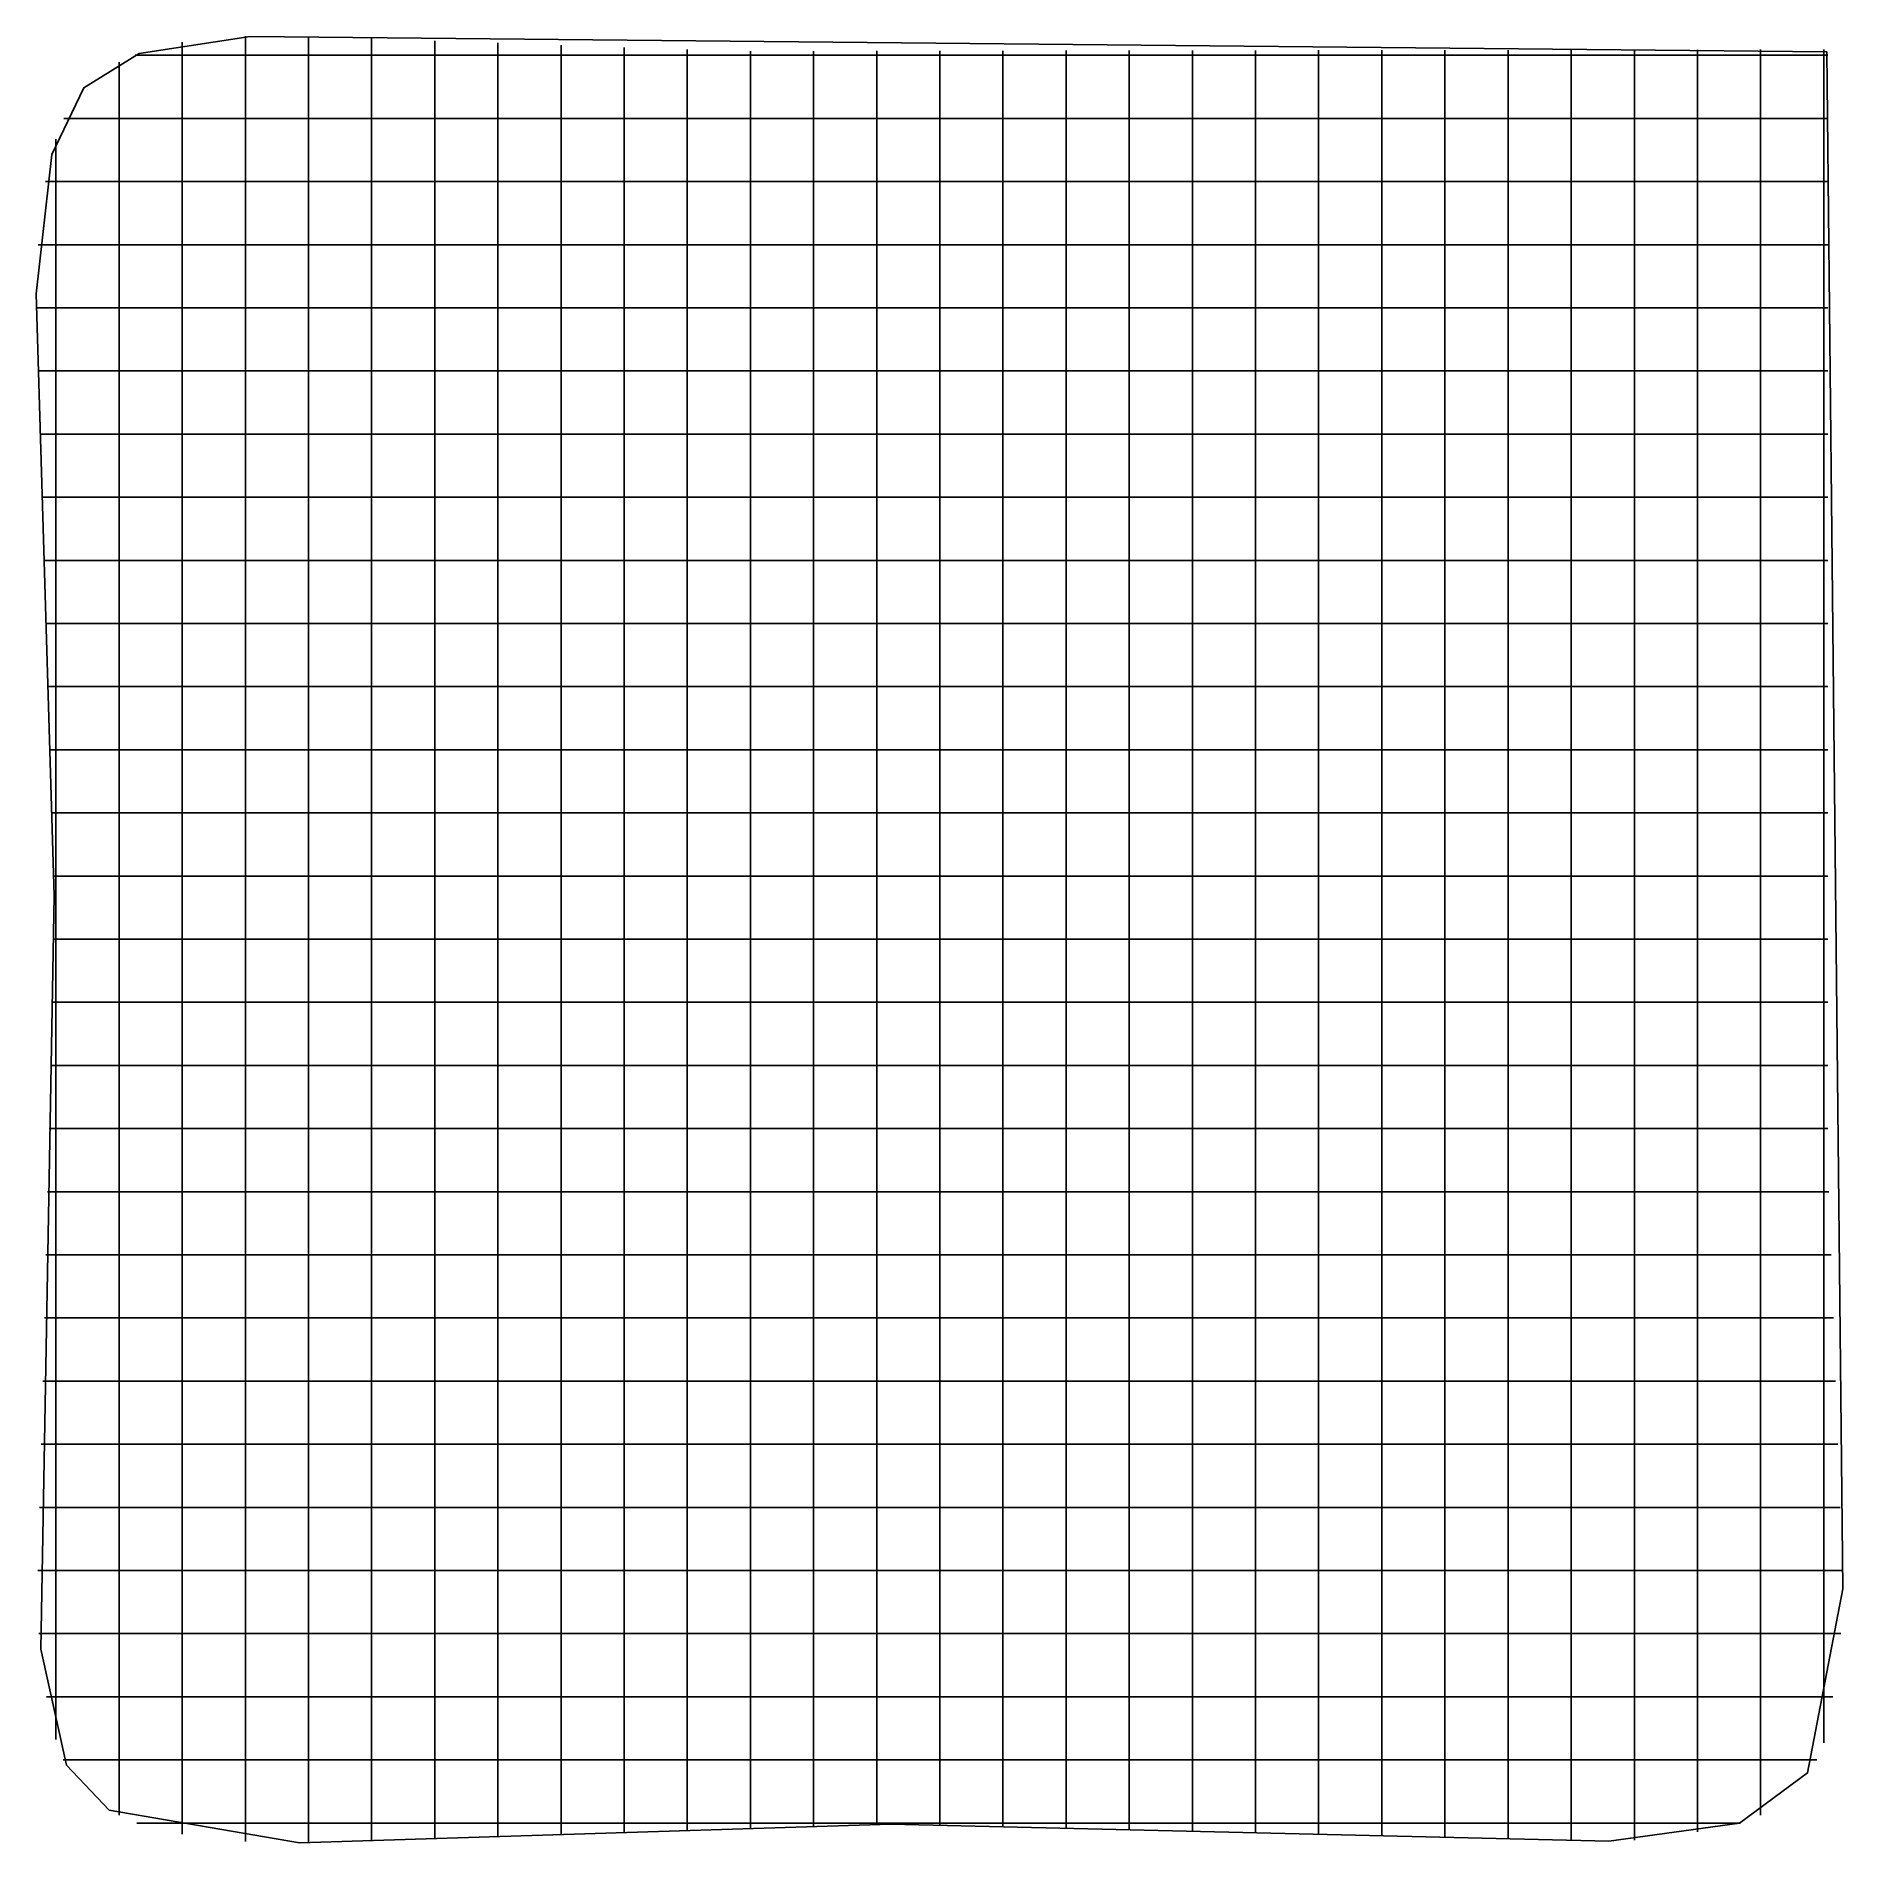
# Model space of a CAD drawing. Header units: metres. Extents: x 0.4 to 14.7, y 0.4 to 14.7.
import ezdxf

# ---------------------------------------------------------------- set-up
doc = ezdxf.new("R2010")
doc.units = ezdxf.units.M

msp = doc.modelspace()

# ---------------------------------------------------------------- linework, layer by layer
for p, q in [((2.093, 14.743), (2.093, 14.744)), ((2.093, 14.468), (2.093, 14.743)), ((2.593, 14.467), (2.593, 14.742)), ((1.593, 14.42), (1.593, 14.695)), ((3.093, 14.449), (3.093, 14.724)), ((3.593, 14.432), (3.593, 14.707)), ((4.093, 14.689), (4.093, 14.69)), ((4.093, 14.414), (4.093, 14.689)), ((4.593, 14.397), (4.593, 14.672)), ((5.093, 14.38), (5.093, 14.655)), ((5.593, 14.362), (5.593, 14.637)), ((6.093, 14.35), (6.093, 14.625)), ((6.593, 14.351), (6.593, 14.626)), ((7.093, 14.352), (7.093, 14.627)), ((7.593, 14.353), (7.593, 14.628)), ((8.093, 14.353), (8.093, 14.628)), ((8.593, 14.354), (8.593, 14.629)), ((9.093, 14.355), (9.093, 14.63)), ((9.593, 14.355), (9.593, 14.63)), ((10.093, 14.356), (10.093, 14.631)), ((10.593, 14.357), (10.593, 14.632)), ((11.093, 14.358), (11.093, 14.633)), ((11.593, 14.358), (11.593, 14.633)), ((12.093, 14.359), (12.093, 14.634)), ((12.593, 14.36), (12.593, 14.635)), ((13.093, 14.635), (13.093, 14.636)), ((13.093, 14.361), (13.093, 14.635)), ((13.593, 14.361), (13.593, 14.636)), ((14.093, 14.362), (14.093, 14.637)), ((14.593, 14.363), (14.593, 14.638)), ((1.093, 14.536), (1.093, 14.537)), ((1.093, 14.261), (1.093, 14.536)), ((1.221, 14.592), (1.496, 14.592)), ((1.221, 14.592), (1.496, 14.592)), ((1.496, 14.592), (1.538, 14.592)), ((1.538, 14.592), (1.563, 14.592)), ((1.563, 14.592), (2.938, 14.592)), ((2.093, 14.351), (2.093, 14.468)), ((2.593, 14.349), (2.593, 14.467)), ((2.938, 14.592), (3.063, 14.592)), ((3.063, 14.592), (3.338, 14.592)), ((3.338, 14.592), (3.363, 14.592)), ((3.363, 14.592), (4.738, 14.592)), ((4.738, 14.592), (4.863, 14.592)), ((4.863, 14.592), (5.138, 14.592)), ((5.138, 14.592), (5.163, 14.592)), ((5.163, 14.592), (5.94, 14.592)), ((5.94, 14.592), (6.215, 14.592)), ((6.215, 14.592), (6.341, 14.592)), ((6.341, 14.592), (7.715, 14.592)), ((7.715, 14.592), (7.74, 14.592)), ((7.74, 14.592), (8.015, 14.592)), ((8.015, 14.592), (8.141, 14.592)), ((8.141, 14.592), (9.515, 14.592)), ((9.515, 14.592), (9.54, 14.592)), ((9.54, 14.592), (9.815, 14.592)), ((9.815, 14.592), (9.941, 14.592)), ((9.941, 14.592), (11.315, 14.592)), ((11.315, 14.592), (11.34, 14.592)), ((11.34, 14.592), (11.615, 14.592)), ((11.615, 14.592), (11.741, 14.592)), ((11.741, 14.592), (13.115, 14.592)), ((13.115, 14.592), (13.14, 14.592)), ((13.14, 14.592), (13.415, 14.592)), ((13.415, 14.592), (13.541, 14.592)), ((13.541, 14.592), (14.601, 14.592)), ((14.601, 14.592), (14.626, 14.592)), ((1.593, 14.312), (1.593, 14.42)), ((1.593, 12.938), (1.593, 14.312)), ((2.093, 12.977), (2.093, 14.351)), ((2.593, 12.974), (2.593, 14.349)), ((3.093, 14.334), (3.093, 14.449)), ((3.093, 12.96), (3.093, 14.334)), ((3.593, 14.32), (3.593, 14.432)), ((3.593, 12.946), (3.593, 14.32)), ((4.093, 14.305), (4.093, 14.414)), ((4.593, 14.29), (4.593, 14.397)), ((5.093, 14.276), (5.093, 14.38)), ((5.593, 14.261), (5.593, 14.362)), ((6.093, 14.251), (6.093, 14.35)), ((6.593, 14.254), (6.593, 14.351)), ((7.093, 14.256), (7.093, 14.352)), ((7.593, 14.256), (7.593, 14.353)), ((8.093, 14.255), (8.093, 14.353)), ((8.593, 14.255), (8.593, 14.354)), ((9.093, 14.255), (9.093, 14.355)), ((9.593, 14.254), (9.593, 14.355)), ((10.093, 14.254), (10.093, 14.356)), ((10.593, 14.254), (10.593, 14.357)), ((11.093, 14.254), (11.093, 14.358)), ((11.593, 14.253), (11.593, 14.358)), ((12.093, 14.253), (12.093, 14.359)), ((12.593, 14.253), (12.593, 14.36)), ((13.093, 14.254), (13.093, 14.361)), ((13.593, 14.259), (13.593, 14.361)), ((14.093, 14.271), (14.093, 14.362)), ((14.593, 14.32), (14.593, 14.363)), ((14.593, 14.295), (14.593, 14.32)), ((1.093, 14.179), (1.093, 14.261)), ((1.093, 12.805), (1.093, 14.179)), ((4.093, 12.931), (4.093, 14.305)), ((4.593, 12.916), (4.593, 14.29)), ((5.093, 12.902), (5.093, 14.276)), ((5.593, 12.887), (5.593, 14.261)), ((6.093, 12.877), (6.093, 14.251)), ((6.593, 12.879), (6.593, 14.254)), ((7.093, 12.882), (7.093, 14.256)), ((7.593, 12.881), (7.593, 14.256)), ((8.093, 12.881), (8.093, 14.255)), ((8.593, 12.881), (8.593, 14.255)), ((9.093, 12.881), (9.093, 14.255)), ((9.593, 12.88), (9.593, 14.254)), ((10.093, 12.88), (10.093, 14.254)), ((10.593, 12.88), (10.593, 14.254)), ((11.093, 12.879), (11.093, 14.254)), ((11.593, 12.879), (11.593, 14.253)), ((12.093, 12.879), (12.093, 14.253)), ((12.593, 12.879), (12.593, 14.253)), ((13.093, 12.879), (13.093, 14.254)), ((13.593, 12.885), (13.593, 14.259)), ((14.093, 12.897), (14.093, 14.271)), ((14.593, 12.921), (14.593, 14.295)), ((0.654, 14.092), (0.929, 14.092)), ((0.654, 14.092), (0.929, 14.092)), ((0.929, 14.092), (1.019, 14.092)), ((1.019, 14.092), (2.393, 14.092)), ((2.393, 14.092), (2.418, 14.092)), ((2.418, 14.092), (2.693, 14.092)), ((2.693, 14.092), (2.819, 14.092)), ((2.819, 14.092), (4.193, 14.092)), ((4.193, 14.092), (4.218, 14.092)), ((4.218, 14.092), (4.493, 14.092)), ((4.493, 14.092), (4.619, 14.092)), ((4.619, 14.092), (5.993, 14.092)), ((5.993, 14.092), (6.018, 14.092)), ((6.018, 14.092), (6.293, 14.092)), ((6.293, 14.092), (6.419, 14.092)), ((6.419, 14.092), (7.793, 14.092)), ((7.793, 14.092), (7.818, 14.092)), ((7.818, 14.092), (8.093, 14.092)), ((8.093, 14.092), (8.219, 14.092)), ((8.219, 14.092), (9.593, 14.092)), ((9.593, 14.092), (9.618, 14.092)), ((9.618, 14.092), (9.893, 14.092)), ((9.893, 14.092), (10.019, 14.092)), ((10.019, 14.092), (11.393, 14.092)), ((11.393, 14.092), (11.418, 14.092)), ((11.418, 14.092), (11.693, 14.092)), ((11.693, 14.092), (11.819, 14.092)), ((11.819, 14.092), (13.193, 14.092)), ((13.193, 14.092), (13.218, 14.092)), ((13.218, 14.092), (13.493, 14.092)), ((13.493, 14.092), (13.619, 14.092)), ((13.619, 14.092), (14.601, 14.092)), ((14.601, 14.092), (14.626, 14.092)), ((0.593, 13.923), (0.593, 13.929)), ((0.593, 13.648), (0.593, 13.923)), ((0.593, 13.522), (0.593, 13.648)), ((0.511, 13.592), (0.786, 13.592)), ((0.511, 13.592), (0.786, 13.592)), ((0.593, 12.148), (0.593, 13.522)), ((0.786, 13.592), (0.888, 13.592)), ((0.888, 13.592), (2.262, 13.592)), ((2.262, 13.592), (2.287, 13.592)), ((2.287, 13.592), (2.562, 13.592)), ((2.562, 13.592), (2.688, 13.592)), ((2.688, 13.592), (4.062, 13.592)), ((4.062, 13.592), (4.087, 13.592)), ((4.087, 13.592), (4.362, 13.592)), ((4.362, 13.592), (4.488, 13.592)), ((4.488, 13.592), (5.862, 13.592)), ((5.862, 13.592), (5.887, 13.592)), ((5.887, 13.592), (6.162, 13.592)), ((6.162, 13.592), (6.288, 13.592)), ((6.288, 13.592), (7.662, 13.592)), ((7.662, 13.592), (7.687, 13.592)), ((7.687, 13.592), (7.962, 13.592)), ((7.962, 13.592), (8.088, 13.592)), ((8.088, 13.592), (9.462, 13.592)), ((9.462, 13.592), (9.487, 13.592)), ((9.487, 13.592), (9.762, 13.592)), ((9.762, 13.592), (9.888, 13.592)), ((9.888, 13.592), (11.262, 13.592)), ((11.262, 13.592), (11.287, 13.592)), ((11.287, 13.592), (11.562, 13.592)), ((11.562, 13.592), (11.688, 13.592)), ((11.688, 13.592), (13.062, 13.592)), ((13.062, 13.592), (13.087, 13.592)), ((13.087, 13.592), (13.362, 13.592)), ((13.362, 13.592), (13.488, 13.592)), ((13.488, 13.592), (14.601, 13.592)), ((14.601, 13.592), (14.626, 13.592)), ((0.451, 13.092), (0.726, 13.092)), ((0.451, 13.092), (0.726, 13.092)), ((0.726, 13.092), (0.833, 13.092)), ((0.833, 13.092), (2.207, 13.092)), ((2.207, 13.092), (2.232, 13.092)), ((2.232, 13.092), (2.507, 13.092)), ((2.507, 13.092), (2.633, 13.092)), ((2.633, 13.092), (4.007, 13.092)), ((4.007, 13.092), (4.032, 13.092)), ((4.032, 13.092), (4.307, 13.092)), ((4.307, 13.092), (4.433, 13.092)), ((4.433, 13.092), (5.807, 13.092)), ((5.807, 13.092), (5.832, 13.092)), ((5.832, 13.092), (6.107, 13.092)), ((6.107, 13.092), (6.233, 13.092)), ((6.233, 13.092), (7.607, 13.092)), ((7.607, 13.092), (7.632, 13.092)), ((7.632, 13.092), (7.907, 13.092)), ((7.907, 13.092), (8.033, 13.092)), ((8.033, 13.092), (9.407, 13.092)), ((9.407, 13.092), (9.432, 13.092)), ((9.432, 13.092), (9.707, 13.092)), ((9.707, 13.092), (9.833, 13.092)), ((9.833, 13.092), (11.207, 13.092)), ((11.207, 13.092), (11.232, 13.092)), ((11.232, 13.092), (11.507, 13.092)), ((11.507, 13.092), (11.633, 13.092)), ((11.633, 13.092), (13.007, 13.092)), ((13.007, 13.092), (13.032, 13.092)), ((13.032, 13.092), (13.307, 13.092)), ((13.307, 13.092), (13.433, 13.092)), ((13.433, 13.092), (14.601, 13.092)), ((14.601, 13.092), (14.626, 13.092)), ((1.593, 12.913), (1.593, 12.938)), ((1.593, 12.638), (1.593, 12.913)), ((2.093, 12.952), (2.093, 12.977)), ((2.093, 12.677), (2.093, 12.952)), ((2.593, 12.949), (2.593, 12.974)), ((2.593, 12.675), (2.593, 12.949)), ((3.093, 12.935), (3.093, 12.96)), ((3.093, 12.66), (3.093, 12.935)), ((3.593, 12.921), (3.593, 12.946)), ((3.593, 12.646), (3.593, 12.921)), ((4.093, 12.905), (4.093, 12.931)), ((4.093, 12.631), (4.093, 12.905)), ((4.593, 12.891), (4.593, 12.916)), ((4.593, 12.616), (4.593, 12.891)), ((5.093, 12.877), (5.093, 12.902)), ((5.593, 12.862), (5.593, 12.887)), ((6.593, 12.854), (6.593, 12.879)), ((7.093, 12.857), (7.093, 12.882)), ((7.593, 12.856), (7.593, 12.881)), ((8.093, 12.856), (8.093, 12.881)), ((8.593, 12.856), (8.593, 12.881)), ((9.093, 12.856), (9.093, 12.881)), ((9.593, 12.855), (9.593, 12.88)), ((10.093, 12.855), (10.093, 12.88)), ((10.593, 12.855), (10.593, 12.88)), ((11.093, 12.854), (11.093, 12.879)), ((11.593, 12.854), (11.593, 12.879)), ((12.093, 12.854), (12.093, 12.879)), ((12.593, 12.853), (12.593, 12.879)), ((13.093, 12.853), (13.093, 12.879)), ((13.593, 12.86), (13.593, 12.885)), ((14.093, 12.872), (14.093, 12.897)), ((14.593, 12.795), (14.593, 12.921)), ((1.093, 12.779), (1.093, 12.805)), ((1.093, 12.505), (1.093, 12.779)), ((5.093, 12.602), (5.093, 12.877)), ((5.593, 12.587), (5.593, 12.862)), ((6.093, 12.852), (6.093, 12.877)), ((6.093, 12.577), (6.093, 12.852)), ((6.593, 12.58), (6.593, 12.854)), ((7.093, 12.582), (7.093, 12.857)), ((7.593, 12.582), (7.593, 12.856)), ((8.093, 12.581), (8.093, 12.856)), ((8.593, 12.581), (8.593, 12.856)), ((9.093, 12.581), (9.093, 12.856)), ((9.593, 12.58), (9.593, 12.855)), ((10.093, 12.58), (10.093, 12.855)), ((10.593, 12.58), (10.593, 12.855)), ((11.093, 12.58), (11.093, 12.854)), ((11.593, 12.579), (11.593, 12.854)), ((12.093, 12.579), (12.093, 12.854)), ((12.593, 12.579), (12.593, 12.853)), ((13.093, 12.58), (13.093, 12.853)), ((13.593, 12.585), (13.593, 12.86)), ((14.093, 12.597), (14.093, 12.872)), ((14.593, 12.52), (14.593, 12.795)), ((0.438, 12.592), (0.713, 12.592)), ((0.438, 12.592), (0.713, 12.592)), ((0.713, 12.592), (0.821, 12.592)), ((0.821, 12.592), (2.195, 12.592)), ((1.593, 12.512), (1.593, 12.638)), ((2.093, 12.551), (2.093, 12.677)), ((2.195, 12.592), (2.22, 12.592)), ((2.22, 12.592), (2.495, 12.592)), ((2.495, 12.592), (2.621, 12.592)), ((2.593, 12.549), (2.593, 12.675)), ((2.621, 12.592), (3.995, 12.592)), ((3.093, 12.534), (3.093, 12.66)), ((3.593, 12.52), (3.593, 12.646)), ((3.995, 12.592), (4.02, 12.592)), ((4.02, 12.592), (4.295, 12.592)), ((4.093, 12.505), (4.093, 12.631)), ((4.295, 12.592), (4.421, 12.592)), ((4.421, 12.592), (5.795, 12.592)), ((4.593, 12.49), (4.593, 12.616)), ((5.093, 12.476), (5.093, 12.602)), ((5.795, 12.592), (5.82, 12.592)), ((5.82, 12.592), (6.095, 12.592)), ((6.095, 12.592), (6.221, 12.592)), ((6.221, 12.592), (7.595, 12.592)), ((7.595, 12.592), (7.62, 12.592)), ((7.62, 12.592), (7.895, 12.592)), ((7.895, 12.592), (8.021, 12.592)), ((8.021, 12.592), (9.395, 12.592)), ((9.395, 12.592), (9.42, 12.592)), ((9.42, 12.592), (9.695, 12.592)), ((9.695, 12.592), (9.821, 12.592)), ((9.821, 12.592), (11.195, 12.592)), ((11.195, 12.592), (11.22, 12.592)), ((11.22, 12.592), (11.495, 12.592)), ((11.495, 12.592), (11.621, 12.592)), ((11.621, 12.592), (12.995, 12.592)), ((12.995, 12.592), (13.02, 12.592)), ((13.02, 12.592), (13.295, 12.592)), ((13.295, 12.592), (13.421, 12.592)), ((13.421, 12.592), (14.601, 12.592)), ((14.093, 12.471), (14.093, 12.597)), ((14.601, 12.592), (14.626, 12.592)), ((1.093, 12.379), (1.093, 12.505)), ((1.593, 11.138), (1.593, 12.512)), ((2.093, 11.177), (2.093, 12.551)), ((2.593, 11.174), (2.593, 12.549)), ((3.093, 11.16), (3.093, 12.534)), ((3.593, 11.146), (3.593, 12.52)), ((4.093, 11.131), (4.093, 12.505)), ((4.593, 11.116), (4.593, 12.49)), ((5.093, 11.102), (5.093, 12.476)), ((5.593, 12.461), (5.593, 12.587)), ((5.593, 11.087), (5.593, 12.461)), ((6.093, 12.451), (6.093, 12.577)), ((6.093, 11.077), (6.093, 12.451)), ((6.593, 12.454), (6.593, 12.58)), ((6.593, 11.079), (6.593, 12.454)), ((7.093, 12.456), (7.093, 12.582)), ((7.093, 11.082), (7.093, 12.456)), ((7.593, 12.456), (7.593, 12.582)), ((7.593, 11.081), (7.593, 12.456)), ((8.093, 12.455), (8.093, 12.581)), ((8.093, 11.081), (8.093, 12.455)), ((8.593, 12.455), (8.593, 12.581)), ((8.593, 11.081), (8.593, 12.455)), ((9.093, 12.455), (9.093, 12.581)), ((9.093, 11.081), (9.093, 12.455)), ((9.593, 12.454), (9.593, 12.58)), ((9.593, 11.08), (9.593, 12.454)), ((10.093, 12.454), (10.093, 12.58)), ((10.093, 11.08), (10.093, 12.454)), ((10.593, 12.454), (10.593, 12.58)), ((10.593, 11.08), (10.593, 12.454)), ((11.093, 12.454), (11.093, 12.58)), ((11.093, 11.079), (11.093, 12.454)), ((11.593, 12.453), (11.593, 12.579)), ((11.593, 11.079), (11.593, 12.453)), ((12.093, 12.453), (12.093, 12.579)), ((12.093, 11.079), (12.093, 12.453)), ((12.593, 12.453), (12.593, 12.579)), ((12.593, 11.079), (12.593, 12.453)), ((13.093, 12.454), (13.093, 12.58)), ((13.093, 11.079), (13.093, 12.454)), ((13.593, 12.459), (13.593, 12.585)), ((13.593, 11.085), (13.593, 12.459)), ((14.093, 11.097), (14.093, 12.471)), ((14.593, 12.495), (14.593, 12.52)), ((14.593, 11.121), (14.593, 12.495)), ((1.093, 11.005), (1.093, 12.379)), ((0.453, 12.092), (0.728, 12.092)), ((0.453, 12.092), (0.728, 12.092)), ((0.593, 12.123), (0.593, 12.148)), ((0.593, 11.848), (0.593, 12.123)), ((0.728, 12.092), (0.835, 12.092)), ((0.835, 12.092), (2.209, 12.092)), ((2.209, 12.092), (2.234, 12.092)), ((2.234, 12.092), (2.509, 12.092)), ((2.509, 12.092), (2.635, 12.092)), ((2.635, 12.092), (4.009, 12.092)), ((4.009, 12.092), (4.034, 12.092)), ((4.034, 12.092), (4.309, 12.092)), ((4.309, 12.092), (4.435, 12.092)), ((4.435, 12.092), (5.809, 12.092)), ((5.809, 12.092), (5.834, 12.092)), ((5.834, 12.092), (6.109, 12.092)), ((6.109, 12.092), (6.235, 12.092)), ((6.235, 12.092), (7.609, 12.092)), ((7.609, 12.092), (7.634, 12.092)), ((7.634, 12.092), (7.909, 12.092)), ((7.909, 12.092), (8.035, 12.092)), ((8.035, 12.092), (9.409, 12.092)), ((9.409, 12.092), (9.434, 12.092)), ((9.434, 12.092), (9.709, 12.092)), ((9.709, 12.092), (9.835, 12.092)), ((9.835, 12.092), (11.209, 12.092)), ((11.209, 12.092), (11.234, 12.092)), ((11.234, 12.092), (11.509, 12.092)), ((11.509, 12.092), (11.635, 12.092)), ((11.635, 12.092), (13.009, 12.092)), ((13.009, 12.092), (13.034, 12.092)), ((13.034, 12.092), (13.309, 12.092)), ((13.309, 12.092), (13.435, 12.092)), ((13.435, 12.092), (14.601, 12.092)), ((14.601, 12.092), (14.626, 12.092)), ((0.593, 11.722), (0.593, 11.848)), ((0.468, 11.592), (0.743, 11.592)), ((0.468, 11.592), (0.743, 11.592)), ((0.593, 10.348), (0.593, 11.722)), ((0.743, 11.592), (0.848, 11.592)), ((0.848, 11.592), (2.223, 11.592)), ((2.223, 11.592), (2.248, 11.592)), ((2.248, 11.592), (2.523, 11.592)), ((2.523, 11.592), (2.648, 11.592)), ((2.648, 11.592), (4.023, 11.592)), ((4.023, 11.592), (4.048, 11.592)), ((4.048, 11.592), (4.323, 11.592)), ((4.323, 11.592), (4.448, 11.592)), ((4.448, 11.592), (5.823, 11.592)), ((5.823, 11.592), (5.848, 11.592)), ((5.848, 11.592), (6.123, 11.592)), ((6.123, 11.592), (6.248, 11.592)), ((6.248, 11.592), (7.623, 11.592)), ((7.623, 11.592), (7.648, 11.592)), ((7.648, 11.592), (7.923, 11.592)), ((7.923, 11.592), (8.048, 11.592)), ((8.048, 11.592), (9.423, 11.592)), ((9.423, 11.592), (9.448, 11.592)), ((9.448, 11.592), (9.723, 11.592)), ((9.723, 11.592), (9.848, 11.592)), ((9.848, 11.592), (11.223, 11.592)), ((11.223, 11.592), (11.248, 11.592)), ((11.248, 11.592), (11.523, 11.592)), ((11.523, 11.592), (11.648, 11.592)), ((11.648, 11.592), (13.023, 11.592)), ((13.023, 11.592), (13.048, 11.592)), ((13.048, 11.592), (13.323, 11.592)), ((13.323, 11.592), (13.448, 11.592)), ((13.448, 11.592), (14.601, 11.592)), ((14.601, 11.592), (14.626, 11.592)), ((2.093, 11.152), (2.093, 11.177)), ((2.593, 11.149), (2.593, 11.174)), ((0.484, 11.092), (0.759, 11.092)), ((0.484, 11.092), (0.759, 11.092)), ((0.759, 11.092), (0.863, 11.092)), ((0.863, 11.092), (2.237, 11.092)), ((1.593, 11.113), (1.593, 11.138)), ((1.593, 10.838), (1.593, 11.113)), ((2.093, 10.877), (2.093, 11.152)), ((2.237, 11.092), (2.262, 11.092)), ((2.262, 11.092), (2.537, 11.092)), ((2.537, 11.092), (2.663, 11.092)), ((2.593, 10.875), (2.593, 11.149)), ((2.663, 11.092), (4.037, 11.092)), ((3.093, 11.135), (3.093, 11.16)), ((3.093, 10.86), (3.093, 11.135)), ((3.593, 11.121), (3.593, 11.146)), ((3.593, 10.846), (3.593, 11.121)), ((4.037, 11.092), (4.062, 11.092)), ((4.062, 11.092), (4.337, 11.092)), ((4.093, 11.105), (4.093, 11.131)), ((4.093, 10.831), (4.093, 11.105)), ((4.337, 11.092), (4.463, 11.092)), ((4.463, 11.092), (5.837, 11.092)), ((4.593, 11.091), (4.593, 11.116)), ((4.593, 10.816), (4.593, 11.091)), ((5.093, 11.077), (5.093, 11.102)), ((5.093, 10.802), (5.093, 11.077)), ((5.593, 11.062), (5.593, 11.087)), ((5.593, 10.787), (5.593, 11.062)), ((5.837, 11.092), (5.862, 11.092)), ((5.862, 11.092), (6.137, 11.092)), ((6.093, 11.052), (6.093, 11.077)), ((6.093, 10.777), (6.093, 11.052)), ((6.137, 11.092), (6.263, 11.092)), ((6.263, 11.092), (7.637, 11.092)), ((6.593, 11.054), (6.593, 11.079)), ((6.593, 10.78), (6.593, 11.054)), ((7.093, 11.057), (7.093, 11.082)), ((7.093, 10.782), (7.093, 11.057)), ((7.593, 11.056), (7.593, 11.081)), ((7.593, 10.782), (7.593, 11.056)), ((7.637, 11.092), (7.662, 11.092)), ((7.662, 11.092), (7.937, 11.092)), ((7.937, 11.092), (8.063, 11.092)), ((8.063, 11.092), (9.437, 11.092)), ((8.093, 11.056), (8.093, 11.081)), ((8.093, 10.781), (8.093, 11.056)), ((8.593, 11.056), (8.593, 11.081)), ((8.593, 10.781), (8.593, 11.056)), ((9.093, 11.056), (9.093, 11.081)), ((9.093, 10.781), (9.093, 11.056)), ((9.437, 11.092), (9.462, 11.092)), ((9.462, 11.092), (9.737, 11.092)), ((9.593, 11.055), (9.593, 11.08)), ((9.593, 10.78), (9.593, 11.055)), ((9.737, 11.092), (9.863, 11.092)), ((9.863, 11.092), (11.237, 11.092)), ((10.093, 11.055), (10.093, 11.08)), ((10.093, 10.78), (10.093, 11.055)), ((10.593, 11.055), (10.593, 11.08)), ((10.593, 10.78), (10.593, 11.055)), ((11.093, 11.054), (11.093, 11.079)), ((11.093, 10.78), (11.093, 11.054)), ((11.237, 11.092), (11.262, 11.092)), ((11.262, 11.092), (11.537, 11.092)), ((11.537, 11.092), (11.663, 11.092)), ((11.593, 11.054), (11.593, 11.079)), ((11.593, 10.779), (11.593, 11.054)), ((11.663, 11.092), (13.037, 11.092)), ((12.093, 11.054), (12.093, 11.079)), ((12.093, 10.779), (12.093, 11.054)), ((12.593, 11.053), (12.593, 11.079)), ((12.593, 10.779), (12.593, 11.053)), ((13.037, 11.092), (13.062, 11.092)), ((13.062, 11.092), (13.337, 11.092)), ((13.093, 11.053), (13.093, 11.079)), ((13.093, 10.78), (13.093, 11.053)), ((13.337, 11.092), (13.463, 11.092)), ((13.463, 11.092), (14.601, 11.092)), ((13.593, 11.06), (13.593, 11.085)), ((13.593, 10.785), (13.593, 11.06)), ((14.093, 11.072), (14.093, 11.097)), ((14.093, 10.797), (14.093, 11.072)), ((14.593, 10.995), (14.593, 11.121)), ((14.601, 11.092), (14.626, 11.092)), ((1.093, 10.979), (1.093, 11.005)), ((1.093, 10.705), (1.093, 10.979)), ((2.093, 10.751), (2.093, 10.877)), ((2.593, 10.749), (2.593, 10.875)), ((14.593, 10.72), (14.593, 10.995)), ((1.593, 10.712), (1.593, 10.838)), ((2.093, 9.377), (2.093, 10.751)), ((2.593, 9.374), (2.593, 10.749)), ((3.093, 10.734), (3.093, 10.86)), ((3.093, 9.36), (3.093, 10.734)), ((3.593, 10.72), (3.593, 10.846)), ((4.093, 10.705), (4.093, 10.831)), ((4.593, 10.69), (4.593, 10.816)), ((5.093, 10.676), (5.093, 10.802)), ((5.593, 10.661), (5.593, 10.787)), ((6.093, 10.651), (6.093, 10.777)), ((6.593, 10.654), (6.593, 10.78)), ((7.093, 10.656), (7.093, 10.782)), ((7.593, 10.656), (7.593, 10.782)), ((8.093, 10.655), (8.093, 10.781)), ((8.593, 10.655), (8.593, 10.781)), ((9.093, 10.655), (9.093, 10.781)), ((9.593, 10.654), (9.593, 10.78)), ((10.093, 10.654), (10.093, 10.78)), ((10.593, 10.654), (10.593, 10.78)), ((11.093, 10.654), (11.093, 10.78)), ((11.593, 10.653), (11.593, 10.779)), ((12.093, 10.653), (12.093, 10.779)), ((12.593, 10.653), (12.593, 10.779)), ((13.093, 10.654), (13.093, 10.78)), ((13.593, 10.659), (13.593, 10.785)), ((14.093, 10.671), (14.093, 10.797)), ((0.499, 10.592), (0.774, 10.592)), ((0.499, 10.592), (0.774, 10.592)), ((0.774, 10.592), (0.877, 10.592)), ((0.877, 10.592), (2.251, 10.592)), ((1.093, 10.579), (1.093, 10.705)), ((1.593, 9.338), (1.593, 10.712)), ((2.251, 10.592), (2.276, 10.592)), ((2.276, 10.592), (2.551, 10.592)), ((2.551, 10.592), (2.677, 10.592)), ((2.677, 10.592), (4.051, 10.592)), ((3.593, 9.346), (3.593, 10.72)), ((4.051, 10.592), (4.076, 10.592)), ((4.076, 10.592), (4.351, 10.592)), ((4.093, 9.331), (4.093, 10.705)), ((4.351, 10.592), (4.477, 10.592)), ((4.477, 10.592), (5.851, 10.592)), ((4.593, 9.316), (4.593, 10.69)), ((5.093, 9.302), (5.093, 10.676)), ((5.593, 9.287), (5.593, 10.661)), ((5.851, 10.592), (5.876, 10.592)), ((5.876, 10.592), (6.151, 10.592)), ((6.093, 9.277), (6.093, 10.651)), ((6.151, 10.592), (6.277, 10.592)), ((6.277, 10.592), (7.651, 10.592)), ((6.593, 9.279), (6.593, 10.654)), ((7.093, 9.282), (7.093, 10.656)), ((7.593, 9.281), (7.593, 10.656)), ((7.651, 10.592), (7.676, 10.592)), ((7.676, 10.592), (7.951, 10.592)), ((7.951, 10.592), (8.077, 10.592)), ((8.077, 10.592), (9.451, 10.592)), ((8.093, 9.281), (8.093, 10.655)), ((8.593, 9.281), (8.593, 10.655)), ((9.093, 9.281), (9.093, 10.655)), ((9.451, 10.592), (9.476, 10.592)), ((9.476, 10.592), (9.751, 10.592)), ((9.593, 9.28), (9.593, 10.654)), ((9.751, 10.592), (9.877, 10.592)), ((9.877, 10.592), (11.251, 10.592)), ((10.093, 9.28), (10.093, 10.654)), ((10.593, 9.28), (10.593, 10.654)), ((11.093, 9.279), (11.093, 10.654)), ((11.251, 10.592), (11.276, 10.592)), ((11.276, 10.592), (11.551, 10.592)), ((11.551, 10.592), (11.677, 10.592)), ((11.593, 9.279), (11.593, 10.653)), ((11.677, 10.592), (13.051, 10.592)), ((12.093, 9.279), (12.093, 10.653)), ((12.593, 9.279), (12.593, 10.653)), ((13.051, 10.592), (13.076, 10.592)), ((13.076, 10.592), (13.351, 10.592)), ((13.093, 9.279), (13.093, 10.654)), ((13.351, 10.592), (13.477, 10.592)), ((13.477, 10.592), (14.601, 10.592)), ((13.593, 9.285), (13.593, 10.659)), ((14.093, 9.297), (14.093, 10.671)), ((14.593, 10.695), (14.593, 10.72)), ((14.593, 9.321), (14.593, 10.695)), ((14.601, 10.592), (14.626, 10.592)), ((1.093, 9.205), (1.093, 10.579)), ((0.593, 10.323), (0.593, 10.348)), ((0.593, 10.048), (0.593, 10.323)), ((0.514, 10.092), (0.789, 10.092)), ((0.514, 10.092), (0.789, 10.092)), ((0.593, 9.922), (0.593, 10.048)), ((0.789, 10.092), (0.89, 10.092)), ((0.89, 10.092), (2.265, 10.092)), ((2.265, 10.092), (2.29, 10.092)), ((2.29, 10.092), (2.565, 10.092)), ((2.565, 10.092), (2.69, 10.092)), ((2.69, 10.092), (4.065, 10.092)), ((4.065, 10.092), (4.09, 10.092)), ((4.09, 10.092), (4.365, 10.092)), ((4.365, 10.092), (4.49, 10.092)), ((4.49, 10.092), (5.865, 10.092)), ((5.865, 10.092), (5.89, 10.092)), ((5.89, 10.092), (6.165, 10.092)), ((6.165, 10.092), (6.29, 10.092)), ((6.29, 10.092), (7.665, 10.092)), ((7.665, 10.092), (7.69, 10.092)), ((7.69, 10.092), (7.965, 10.092)), ((7.965, 10.092), (8.09, 10.092)), ((8.09, 10.092), (9.465, 10.092)), ((9.465, 10.092), (9.49, 10.092)), ((9.49, 10.092), (9.765, 10.092)), ((9.765, 10.092), (9.89, 10.092)), ((9.89, 10.092), (11.265, 10.092)), ((11.265, 10.092), (11.29, 10.092)), ((11.29, 10.092), (11.565, 10.092)), ((11.565, 10.092), (11.69, 10.092)), ((11.69, 10.092), (13.065, 10.092)), ((13.065, 10.092), (13.09, 10.092)), ((13.09, 10.092), (13.365, 10.092)), ((13.365, 10.092), (13.49, 10.092)), ((13.49, 10.092), (14.601, 10.092)), ((14.601, 10.092), (14.626, 10.092)), ((0.593, 8.548), (0.593, 9.922)), ((0.529, 9.592), (0.804, 9.592)), ((0.529, 9.592), (0.804, 9.592)), ((0.804, 9.592), (0.904, 9.592)), ((0.904, 9.592), (2.279, 9.592)), ((2.279, 9.592), (2.305, 9.592)), ((2.305, 9.592), (2.578, 9.592)), ((2.578, 9.592), (2.704, 9.592)), ((2.704, 9.592), (4.079, 9.592)), ((4.079, 9.592), (4.105, 9.592)), ((4.105, 9.592), (4.378, 9.592)), ((4.378, 9.592), (4.504, 9.592)), ((4.504, 9.592), (5.879, 9.592)), ((5.879, 9.592), (5.905, 9.592)), ((5.905, 9.592), (6.178, 9.592)), ((6.178, 9.592), (6.304, 9.592)), ((6.304, 9.592), (7.679, 9.592)), ((7.679, 9.592), (7.705, 9.592)), ((7.705, 9.592), (7.978, 9.592)), ((7.978, 9.592), (8.104, 9.592)), ((8.104, 9.592), (9.479, 9.592)), ((9.479, 9.592), (9.505, 9.592)), ((9.505, 9.592), (9.778, 9.592)), ((9.778, 9.592), (9.904, 9.592)), ((9.904, 9.592), (11.279, 9.592)), ((11.279, 9.592), (11.305, 9.592)), ((11.305, 9.592), (11.578, 9.592)), ((11.578, 9.592), (11.704, 9.592)), ((11.704, 9.592), (13.079, 9.592)), ((13.079, 9.592), (13.105, 9.592)), ((13.105, 9.592), (13.378, 9.592)), ((13.378, 9.592), (13.504, 9.592)), ((13.504, 9.592), (14.601, 9.592)), ((14.601, 9.592), (14.626, 9.592)), ((1.593, 9.313), (1.593, 9.338)), ((1.593, 9.038), (1.593, 9.313)), ((2.093, 9.352), (2.093, 9.377)), ((2.093, 9.077), (2.093, 9.352)), ((2.593, 9.349), (2.593, 9.374)), ((2.593, 9.075), (2.593, 9.349)), ((3.093, 9.335), (3.093, 9.36)), ((3.093, 9.06), (3.093, 9.335)), ((3.593, 9.321), (3.593, 9.346)), ((3.593, 9.046), (3.593, 9.321)), ((4.093, 9.305), (4.093, 9.331)), ((4.093, 9.031), (4.093, 9.305)), ((4.593, 9.291), (4.593, 9.316)), ((5.093, 9.277), (5.093, 9.302)), ((14.593, 9.195), (14.593, 9.321)), ((1.093, 9.179), (1.093, 9.205)), ((1.093, 8.905), (1.093, 9.179)), ((4.593, 9.016), (4.593, 9.291)), ((5.093, 9.002), (5.093, 9.277)), ((5.593, 9.262), (5.593, 9.287)), ((5.593, 8.987), (5.593, 9.262)), ((6.093, 9.252), (6.093, 9.277)), ((6.093, 8.977), (6.093, 9.252)), ((6.593, 9.254), (6.593, 9.279)), ((6.593, 8.98), (6.593, 9.254)), ((7.093, 9.257), (7.093, 9.282)), ((7.093, 8.982), (7.093, 9.257)), ((7.593, 9.256), (7.593, 9.281)), ((7.593, 8.982), (7.593, 9.256)), ((8.093, 9.256), (8.093, 9.281)), ((8.093, 8.981), (8.093, 9.256)), ((8.593, 9.256), (8.593, 9.281)), ((8.593, 8.981), (8.593, 9.256)), ((9.093, 9.256), (9.093, 9.281)), ((9.093, 8.981), (9.093, 9.256)), ((9.593, 9.255), (9.593, 9.28)), ((9.593, 8.98), (9.593, 9.255)), ((10.093, 9.255), (10.093, 9.28)), ((10.093, 8.98), (10.093, 9.255)), ((10.593, 9.255), (10.593, 9.28)), ((10.593, 8.98), (10.593, 9.255)), ((11.093, 9.254), (11.093, 9.279)), ((11.093, 8.98), (11.093, 9.254)), ((11.593, 9.254), (11.593, 9.279)), ((11.593, 8.979), (11.593, 9.254)), ((12.093, 9.254), (12.093, 9.279)), ((12.093, 8.979), (12.093, 9.254)), ((12.593, 9.253), (12.593, 9.279)), ((12.593, 8.979), (12.593, 9.253)), ((13.093, 9.253), (13.093, 9.279)), ((13.093, 8.98), (13.093, 9.253)), ((13.593, 9.26), (13.593, 9.285)), ((13.593, 8.985), (13.593, 9.26)), ((14.093, 9.272), (14.093, 9.297)), ((14.093, 8.997), (14.093, 9.272)), ((14.593, 8.92), (14.593, 9.195)), ((0.545, 9.092), (0.82, 9.092)), ((0.545, 9.092), (0.82, 9.092)), ((0.82, 9.092), (0.919, 9.092)), ((0.919, 9.092), (2.293, 9.092)), ((1.593, 8.912), (1.593, 9.038)), ((2.093, 8.951), (2.093, 9.077)), ((2.293, 9.092), (2.318, 9.092)), ((2.318, 9.092), (2.593, 9.092)), ((2.593, 9.092), (2.719, 9.092)), ((2.593, 8.949), (2.593, 9.075)), ((2.719, 9.092), (4.093, 9.092)), ((3.093, 8.934), (3.093, 9.06)), ((3.593, 8.92), (3.593, 9.046)), ((4.093, 9.092), (4.118, 9.092)), ((4.093, 8.905), (4.093, 9.031)), ((4.118, 9.092), (4.393, 9.092)), ((4.393, 9.092), (4.519, 9.092)), ((4.519, 9.092), (5.893, 9.092)), ((4.593, 8.89), (4.593, 9.016)), ((5.893, 9.092), (5.918, 9.092)), ((5.918, 9.092), (6.193, 9.092)), ((6.193, 9.092), (6.319, 9.092)), ((6.319, 9.092), (7.693, 9.092)), ((7.693, 9.092), (7.718, 9.092)), ((7.718, 9.092), (7.993, 9.092)), ((7.993, 9.092), (8.119, 9.092)), ((8.119, 9.092), (9.493, 9.092)), ((9.493, 9.092), (9.518, 9.092)), ((9.518, 9.092), (9.793, 9.092)), ((9.793, 9.092), (9.919, 9.092)), ((9.919, 9.092), (11.293, 9.092)), ((11.293, 9.092), (11.318, 9.092)), ((11.318, 9.092), (11.593, 9.092)), ((11.593, 9.092), (11.719, 9.092)), ((11.719, 9.092), (13.093, 9.092)), ((13.093, 9.092), (13.118, 9.092)), ((13.118, 9.092), (13.393, 9.092)), ((13.393, 9.092), (13.519, 9.092)), ((13.519, 9.092), (14.601, 9.092)), ((14.601, 9.092), (14.626, 9.092)), ((1.093, 8.779), (1.093, 8.905)), ((1.593, 7.538), (1.593, 8.912)), ((2.093, 7.577), (2.093, 8.951)), ((2.593, 7.574), (2.593, 8.949)), ((3.093, 7.56), (3.093, 8.934)), ((3.593, 7.546), (3.593, 8.92)), ((4.093, 7.531), (4.093, 8.905)), ((4.593, 7.516), (4.593, 8.89)), ((5.093, 8.876), (5.093, 9.002)), ((5.093, 7.502), (5.093, 8.876)), ((5.593, 8.861), (5.593, 8.987)), ((6.093, 8.851), (6.093, 8.977)), ((6.593, 8.854), (6.593, 8.98)), ((7.093, 8.856), (7.093, 8.982)), ((7.593, 8.856), (7.593, 8.982)), ((8.093, 8.855), (8.093, 8.981)), ((8.593, 8.855), (8.593, 8.981)), ((9.093, 8.855), (9.093, 8.981)), ((9.593, 8.854), (9.593, 8.98)), ((10.093, 8.854), (10.093, 8.98)), ((10.593, 8.854), (10.593, 8.98)), ((11.093, 8.854), (11.093, 8.98)), ((11.593, 8.853), (11.593, 8.979)), ((12.093, 8.853), (12.093, 8.979)), ((12.593, 8.853), (12.593, 8.979)), ((13.093, 8.854), (13.093, 8.98)), ((13.593, 8.859), (13.593, 8.985)), ((14.093, 8.871), (14.093, 8.997)), ((14.593, 8.895), (14.593, 8.92)), ((14.593, 7.521), (14.593, 8.895)), ((1.093, 7.405), (1.093, 8.779)), ((5.593, 7.487), (5.593, 8.861)), ((6.093, 7.477), (6.093, 8.851)), ((6.593, 7.479), (6.593, 8.854)), ((7.093, 7.482), (7.093, 8.856)), ((7.593, 7.481), (7.593, 8.856)), ((8.093, 7.481), (8.093, 8.855)), ((8.593, 7.481), (8.593, 8.855)), ((9.093, 7.481), (9.093, 8.855)), ((9.593, 7.48), (9.593, 8.854)), ((10.093, 7.48), (10.093, 8.854)), ((10.593, 7.48), (10.593, 8.854)), ((11.093, 7.479), (11.093, 8.854)), ((11.593, 7.479), (11.593, 8.853)), ((12.093, 7.479), (12.093, 8.853)), ((12.593, 7.479), (12.593, 8.853)), ((13.093, 7.479), (13.093, 8.854)), ((13.593, 7.485), (13.593, 8.859)), ((14.093, 7.497), (14.093, 8.871)), ((0.56, 8.592), (0.835, 8.592)), ((0.56, 8.592), (0.835, 8.592)), ((0.835, 8.592), (0.933, 8.592)), ((0.933, 8.592), (2.307, 8.592)), ((2.307, 8.592), (2.332, 8.592)), ((2.332, 8.592), (2.607, 8.592)), ((2.607, 8.592), (2.733, 8.592)), ((2.733, 8.592), (4.107, 8.592)), ((4.107, 8.592), (4.132, 8.592)), ((4.132, 8.592), (4.407, 8.592)), ((4.407, 8.592), (4.533, 8.592)), ((4.533, 8.592), (5.907, 8.592)), ((5.907, 8.592), (5.932, 8.592)), ((5.932, 8.592), (6.207, 8.592)), ((6.207, 8.592), (6.333, 8.592)), ((6.333, 8.592), (7.707, 8.592)), ((7.707, 8.592), (7.732, 8.592)), ((7.732, 8.592), (8.007, 8.592)), ((8.007, 8.592), (8.133, 8.592)), ((8.133, 8.592), (9.507, 8.592)), ((9.507, 8.592), (9.532, 8.592)), ((9.532, 8.592), (9.807, 8.592)), ((9.807, 8.592), (9.933, 8.592)), ((9.933, 8.592), (11.307, 8.592)), ((11.307, 8.592), (11.332, 8.592)), ((11.332, 8.592), (11.607, 8.592)), ((11.607, 8.592), (11.733, 8.592)), ((11.733, 8.592), (13.107, 8.592)), ((13.107, 8.592), (13.132, 8.592)), ((13.132, 8.592), (13.407, 8.592)), ((13.407, 8.592), (13.533, 8.592)), ((13.533, 8.592), (14.601, 8.592)), ((14.601, 8.592), (14.626, 8.592)), ((0.593, 8.523), (0.593, 8.548)), ((0.593, 8.248), (0.593, 8.523)), ((0.593, 8.122), (0.593, 8.248)), ((0.575, 8.092), (0.85, 8.092)), ((0.575, 8.092), (0.85, 8.092)), ((0.593, 6.748), (0.593, 8.122)), ((0.85, 8.092), (0.946, 8.092)), ((0.946, 8.092), (2.321, 8.092)), ((2.321, 8.092), (2.347, 8.092)), ((2.347, 8.092), (2.621, 8.092)), ((2.621, 8.092), (2.746, 8.092)), ((2.746, 8.092), (4.121, 8.092)), ((4.121, 8.092), (4.147, 8.092)), ((4.147, 8.092), (4.421, 8.092)), ((4.421, 8.092), (4.546, 8.092)), ((4.546, 8.092), (5.921, 8.092)), ((5.921, 8.092), (5.947, 8.092)), ((5.947, 8.092), (6.221, 8.092)), ((6.221, 8.092), (6.346, 8.092)), ((6.346, 8.092), (7.721, 8.092)), ((7.721, 8.092), (7.747, 8.092)), ((7.747, 8.092), (8.021, 8.092)), ((8.021, 8.092), (8.146, 8.092)), ((8.146, 8.092), (9.521, 8.092)), ((9.521, 8.092), (9.547, 8.092)), ((9.547, 8.092), (9.821, 8.092)), ((9.821, 8.092), (9.946, 8.092)), ((9.946, 8.092), (11.321, 8.092)), ((11.321, 8.092), (11.347, 8.092)), ((11.347, 8.092), (11.621, 8.092)), ((11.621, 8.092), (11.746, 8.092)), ((11.746, 8.092), (13.121, 8.092)), ((13.121, 8.092), (13.147, 8.092)), ((13.147, 8.092), (13.421, 8.092)), ((13.421, 8.092), (13.546, 8.092)), ((13.546, 8.092), (14.601, 8.092)), ((14.601, 8.092), (14.626, 8.092)), ((0.576, 7.592), (0.577, 7.592)), ((0.576, 7.592), (0.577, 7.592)), ((0.577, 7.592), (0.851, 7.592)), ((0.851, 7.592), (0.947, 7.592)), ((0.947, 7.592), (2.322, 7.592)), ((2.322, 7.592), (2.348, 7.592)), ((2.348, 7.592), (2.621, 7.592)), ((2.621, 7.592), (2.747, 7.592)), ((2.747, 7.592), (4.122, 7.592)), ((4.122, 7.592), (4.148, 7.592)), ((4.148, 7.592), (4.421, 7.592)), ((4.421, 7.592), (4.547, 7.592)), ((4.547, 7.592), (5.922, 7.592)), ((5.922, 7.592), (5.948, 7.592)), ((5.948, 7.592), (6.221, 7.592)), ((6.221, 7.592), (6.347, 7.592)), ((6.347, 7.592), (7.722, 7.592)), ((7.722, 7.592), (7.748, 7.592)), ((7.748, 7.592), (8.021, 7.592)), ((8.021, 7.592), (8.147, 7.592)), ((8.147, 7.592), (9.522, 7.592)), ((9.522, 7.592), (9.548, 7.592)), ((9.548, 7.592), (9.821, 7.592)), ((9.821, 7.592), (9.947, 7.592)), ((9.947, 7.592), (11.322, 7.592)), ((11.322, 7.592), (11.348, 7.592)), ((11.348, 7.592), (11.621, 7.592)), ((11.621, 7.592), (11.747, 7.592)), ((11.747, 7.592), (13.122, 7.592)), ((13.122, 7.592), (13.148, 7.592)), ((13.148, 7.592), (13.421, 7.592)), ((13.421, 7.592), (13.547, 7.592)), ((13.547, 7.592), (14.601, 7.592)), ((14.601, 7.592), (14.626, 7.592)), ((1.593, 7.513), (1.593, 7.538)), ((1.593, 7.238), (1.593, 7.513)), ((2.093, 7.552), (2.093, 7.577)), ((2.093, 7.277), (2.093, 7.552)), ((2.593, 7.549), (2.593, 7.574)), ((2.593, 7.275), (2.593, 7.549)), ((3.093, 7.535), (3.093, 7.56)), ((3.093, 7.26), (3.093, 7.535)), ((3.593, 7.521), (3.593, 7.546)), ((3.593, 7.246), (3.593, 7.521)), ((4.093, 7.505), (4.093, 7.531)), ((4.093, 7.231), (4.093, 7.505)), ((4.593, 7.491), (4.593, 7.516)), ((4.593, 7.216), (4.593, 7.491)), ((5.093, 7.477), (5.093, 7.502)), ((5.093, 7.202), (5.093, 7.477)), ((5.593, 7.462), (5.593, 7.487)), ((5.593, 7.187), (5.593, 7.462)), ((6.093, 7.452), (6.093, 7.477)), ((6.093, 7.177), (6.093, 7.452)), ((6.593, 7.454), (6.593, 7.479)), ((6.593, 7.18), (6.593, 7.454)), ((7.093, 7.457), (7.093, 7.482)), ((7.093, 7.182), (7.093, 7.457)), ((7.593, 7.456), (7.593, 7.481)), ((7.593, 7.182), (7.593, 7.456)), ((8.093, 7.456), (8.093, 7.481)), ((8.093, 7.181), (8.093, 7.456)), ((8.593, 7.456), (8.593, 7.481)), ((8.593, 7.181), (8.593, 7.456)), ((9.093, 7.456), (9.093, 7.481)), ((9.093, 7.181), (9.093, 7.456)), ((9.593, 7.455), (9.593, 7.48)), ((9.593, 7.18), (9.593, 7.455)), ((10.093, 7.455), (10.093, 7.48)), ((10.093, 7.18), (10.093, 7.455)), ((10.593, 7.455), (10.593, 7.48)), ((10.593, 7.18), (10.593, 7.455)), ((11.093, 7.454), (11.093, 7.479)), ((11.093, 7.18), (11.093, 7.454)), ((11.593, 7.454), (11.593, 7.479)), ((11.593, 7.179), (11.593, 7.454)), ((12.093, 7.454), (12.093, 7.479)), ((12.093, 7.179), (12.093, 7.454)), ((12.593, 7.453), (12.593, 7.479)), ((12.593, 7.179), (12.593, 7.453)), ((13.093, 7.453), (13.093, 7.479)), ((13.093, 7.18), (13.093, 7.453)), ((13.593, 7.46), (13.593, 7.485)), ((13.593, 7.185), (13.593, 7.46)), ((14.093, 7.472), (14.093, 7.497)), ((14.093, 7.197), (14.093, 7.472)), ((14.593, 7.395), (14.593, 7.521)), ((1.093, 7.379), (1.093, 7.405)), ((1.093, 7.105), (1.093, 7.379)), ((14.593, 7.12), (14.593, 7.395)), ((1.593, 7.112), (1.593, 7.238)), ((2.093, 7.151), (2.093, 7.277)), ((2.593, 7.149), (2.593, 7.275)), ((3.093, 7.134), (3.093, 7.26)), ((3.593, 7.12), (3.593, 7.246)), ((4.093, 7.105), (4.093, 7.231)), ((4.593, 7.09), (4.593, 7.216)), ((5.093, 7.076), (5.093, 7.202)), ((5.593, 7.061), (5.593, 7.187)), ((6.093, 7.051), (6.093, 7.177)), ((6.593, 7.054), (6.593, 7.18)), ((7.093, 7.056), (7.093, 7.182)), ((7.593, 7.056), (7.593, 7.182)), ((8.093, 7.055), (8.093, 7.181)), ((8.593, 7.055), (8.593, 7.181)), ((9.093, 7.055), (9.093, 7.181)), ((9.593, 7.054), (9.593, 7.18)), ((10.093, 7.054), (10.093, 7.18)), ((10.593, 7.054), (10.593, 7.18)), ((11.093, 7.054), (11.093, 7.18)), ((11.593, 7.053), (11.593, 7.179)), ((12.093, 7.053), (12.093, 7.179)), ((12.593, 7.053), (12.593, 7.179)), ((13.093, 7.054), (13.093, 7.18)), ((13.593, 7.059), (13.593, 7.185)), ((14.093, 7.071), (14.093, 7.197)), ((0.564, 7.092), (0.839, 7.092)), ((0.564, 7.092), (0.839, 7.092)), ((0.839, 7.092), (0.936, 7.092)), ((0.936, 7.092), (2.31, 7.092)), ((1.093, 6.979), (1.093, 7.105)), ((1.593, 5.738), (1.593, 7.112)), ((2.093, 5.777), (2.093, 7.151)), ((2.31, 7.092), (2.336, 7.092)), ((2.336, 7.092), (2.61, 7.092)), ((2.593, 5.774), (2.593, 7.149)), ((2.61, 7.092), (2.736, 7.092)), ((2.736, 7.092), (4.11, 7.092)), ((3.093, 5.76), (3.093, 7.134)), ((3.593, 5.746), (3.593, 7.12)), ((4.093, 5.731), (4.093, 7.105)), ((4.11, 7.092), (4.136, 7.092)), ((4.136, 7.092), (4.41, 7.092)), ((4.41, 7.092), (4.536, 7.092)), ((4.536, 7.092), (5.91, 7.092)), ((4.593, 5.716), (4.593, 7.09)), ((5.093, 5.702), (5.093, 7.076)), ((5.593, 5.687), (5.593, 7.061)), ((5.91, 7.092), (5.936, 7.092)), ((5.936, 7.092), (6.21, 7.092)), ((6.093, 5.677), (6.093, 7.051)), ((6.21, 7.092), (6.336, 7.092)), ((6.336, 7.092), (7.71, 7.092)), ((6.593, 5.679), (6.593, 7.054)), ((7.093, 5.682), (7.093, 7.056)), ((7.593, 5.681), (7.593, 7.056)), ((7.71, 7.092), (7.736, 7.092)), ((7.736, 7.092), (8.01, 7.092)), ((8.01, 7.092), (8.136, 7.092)), ((8.093, 5.681), (8.093, 7.055)), ((8.136, 7.092), (9.51, 7.092)), ((8.593, 5.681), (8.593, 7.055)), ((9.093, 5.681), (9.093, 7.055)), ((9.51, 7.092), (9.536, 7.092)), ((9.536, 7.092), (9.81, 7.092)), ((9.593, 5.68), (9.593, 7.054)), ((9.81, 7.092), (9.936, 7.092)), ((9.936, 7.092), (11.31, 7.092)), ((10.093, 5.68), (10.093, 7.054)), ((10.593, 5.68), (10.593, 7.054)), ((11.093, 5.679), (11.093, 7.054)), ((11.31, 7.092), (11.336, 7.092)), ((11.336, 7.092), (11.61, 7.092)), ((11.593, 5.679), (11.593, 7.053)), ((11.61, 7.092), (11.736, 7.092)), ((11.736, 7.092), (13.11, 7.092)), ((12.093, 5.679), (12.093, 7.053)), ((12.593, 5.679), (12.593, 7.053)), ((13.093, 5.679), (13.093, 7.054)), ((13.11, 7.092), (13.136, 7.092)), ((13.136, 7.092), (13.41, 7.092)), ((13.41, 7.092), (13.536, 7.092)), ((13.536, 7.092), (14.601, 7.092)), ((13.593, 5.685), (13.593, 7.059)), ((14.093, 5.697), (14.093, 7.071)), ((14.593, 7.095), (14.593, 7.12)), ((14.593, 5.721), (14.593, 7.095)), ((14.601, 7.092), (14.626, 7.092)), ((1.093, 5.605), (1.093, 6.979)), ((0.593, 6.723), (0.593, 6.748)), ((0.551, 6.592), (0.826, 6.592)), ((0.551, 6.592), (0.826, 6.592)), ((0.593, 6.448), (0.593, 6.723)), ((0.826, 6.592), (0.924, 6.592)), ((0.924, 6.592), (2.299, 6.592)), ((2.299, 6.592), (2.324, 6.592)), ((2.324, 6.592), (2.599, 6.592)), ((2.599, 6.592), (2.724, 6.592)), ((2.724, 6.592), (4.099, 6.592)), ((4.099, 6.592), (4.124, 6.592)), ((4.124, 6.592), (4.399, 6.592)), ((4.399, 6.592), (4.524, 6.592)), ((4.524, 6.592), (5.899, 6.592)), ((5.899, 6.592), (5.924, 6.592)), ((5.924, 6.592), (6.199, 6.592)), ((6.199, 6.592), (6.324, 6.592)), ((6.324, 6.592), (7.699, 6.592)), ((7.699, 6.592), (7.724, 6.592)), ((7.724, 6.592), (7.999, 6.592)), ((7.999, 6.592), (8.124, 6.592)), ((8.124, 6.592), (9.499, 6.592)), ((9.499, 6.592), (9.524, 6.592)), ((9.524, 6.592), (9.799, 6.592)), ((9.799, 6.592), (9.924, 6.592)), ((9.924, 6.592), (11.299, 6.592)), ((11.299, 6.592), (11.324, 6.592)), ((11.324, 6.592), (11.599, 6.592)), ((11.599, 6.592), (11.724, 6.592)), ((11.724, 6.592), (13.099, 6.592)), ((13.099, 6.592), (13.124, 6.592)), ((13.124, 6.592), (13.399, 6.592)), ((13.399, 6.592), (13.524, 6.592)), ((13.524, 6.592), (14.601, 6.592)), ((14.601, 6.592), (14.626, 6.592)), ((0.593, 6.322), (0.593, 6.448)), ((0.593, 4.948), (0.593, 6.322)), ((0.539, 6.092), (0.814, 6.092)), ((0.539, 6.092), (0.814, 6.092)), ((0.814, 6.092), (0.913, 6.092)), ((0.913, 6.092), (2.288, 6.092)), ((2.288, 6.092), (2.313, 6.092)), ((2.313, 6.092), (2.588, 6.092)), ((2.588, 6.092), (2.713, 6.092)), ((2.713, 6.092), (4.088, 6.092)), ((4.088, 6.092), (4.113, 6.092)), ((4.113, 6.092), (4.388, 6.092)), ((4.388, 6.092), (4.513, 6.092)), ((4.513, 6.092), (5.888, 6.092)), ((5.888, 6.092), (5.913, 6.092)), ((5.913, 6.092), (6.188, 6.092)), ((6.188, 6.092), (6.313, 6.092)), ((6.313, 6.092), (7.688, 6.092)), ((7.688, 6.092), (7.713, 6.092)), ((7.713, 6.092), (7.988, 6.092)), ((7.988, 6.092), (8.113, 6.092)), ((8.113, 6.092), (9.488, 6.092)), ((9.488, 6.092), (9.513, 6.092)), ((9.513, 6.092), (9.788, 6.092)), ((9.788, 6.092), (9.913, 6.092)), ((9.913, 6.092), (11.288, 6.092)), ((11.288, 6.092), (11.313, 6.092)), ((11.313, 6.092), (11.588, 6.092)), ((11.588, 6.092), (11.713, 6.092)), ((11.713, 6.092), (13.088, 6.092)), ((13.088, 6.092), (13.113, 6.092)), ((13.113, 6.092), (13.388, 6.092)), ((13.388, 6.092), (13.513, 6.092)), ((13.513, 6.092), (14.601, 6.092)), ((14.601, 6.092), (14.626, 6.092)), ((1.593, 5.713), (1.593, 5.738)), ((2.093, 5.752), (2.093, 5.777)), ((2.093, 5.477), (2.093, 5.752)), ((2.593, 5.749), (2.593, 5.774)), ((2.593, 5.475), (2.593, 5.749)), ((3.093, 5.735), (3.093, 5.76)), ((3.093, 5.46), (3.093, 5.735)), ((3.593, 5.721), (3.593, 5.746)), ((4.093, 5.705), (4.093, 5.731)), ((0.526, 5.592), (0.801, 5.592)), ((0.526, 5.592), (0.801, 5.592)), ((0.801, 5.592), (0.902, 5.592)), ((0.902, 5.592), (2.276, 5.592)), ((1.093, 5.579), (1.093, 5.605)), ((1.593, 5.438), (1.593, 5.713)), ((2.276, 5.592), (2.302, 5.592)), ((2.302, 5.592), (2.576, 5.592)), ((2.576, 5.592), (2.702, 5.592)), ((2.702, 5.592), (4.076, 5.592)), ((3.593, 5.446), (3.593, 5.721)), ((4.076, 5.592), (4.102, 5.592)), ((4.093, 5.431), (4.093, 5.705)), ((4.102, 5.592), (4.376, 5.592)), ((4.376, 5.592), (4.502, 5.592)), ((4.502, 5.592), (5.876, 5.592)), ((4.593, 5.691), (4.593, 5.716)), ((4.593, 5.416), (4.593, 5.691)), ((5.093, 5.677), (5.093, 5.702)), ((5.093, 5.402), (5.093, 5.677)), ((5.593, 5.662), (5.593, 5.687)), ((5.593, 5.387), (5.593, 5.662)), ((5.876, 5.592), (5.902, 5.592)), ((5.902, 5.592), (6.176, 5.592)), ((6.093, 5.652), (6.093, 5.677)), ((6.093, 5.377), (6.093, 5.652)), ((6.176, 5.592), (6.302, 5.592)), ((6.302, 5.592), (7.676, 5.592)), ((6.593, 5.654), (6.593, 5.679)), ((6.593, 5.38), (6.593, 5.654)), ((7.093, 5.657), (7.093, 5.682)), ((7.093, 5.382), (7.093, 5.657)), ((7.593, 5.656), (7.593, 5.681)), ((7.593, 5.382), (7.593, 5.656)), ((7.676, 5.592), (7.702, 5.592)), ((7.702, 5.592), (7.976, 5.592)), ((7.976, 5.592), (8.102, 5.592)), ((8.093, 5.656), (8.093, 5.681)), ((8.093, 5.381), (8.093, 5.656)), ((8.102, 5.592), (9.476, 5.592)), ((8.593, 5.656), (8.593, 5.681)), ((8.593, 5.381), (8.593, 5.656)), ((9.093, 5.656), (9.093, 5.681)), ((9.093, 5.381), (9.093, 5.656)), ((9.476, 5.592), (9.502, 5.592)), ((9.502, 5.592), (9.776, 5.592)), ((9.593, 5.655), (9.593, 5.68)), ((9.593, 5.38), (9.593, 5.655)), ((9.776, 5.592), (9.902, 5.592)), ((9.902, 5.592), (11.276, 5.592)), ((10.093, 5.655), (10.093, 5.68)), ((10.093, 5.38), (10.093, 5.655)), ((10.593, 5.655), (10.593, 5.68)), ((10.593, 5.38), (10.593, 5.655)), ((11.093, 5.654), (11.093, 5.679)), ((11.093, 5.38), (11.093, 5.654)), ((11.276, 5.592), (11.302, 5.592)), ((11.302, 5.592), (11.576, 5.592)), ((11.576, 5.592), (11.702, 5.592)), ((11.593, 5.654), (11.593, 5.679)), ((11.593, 5.379), (11.593, 5.654)), ((11.702, 5.592), (13.076, 5.592)), ((12.093, 5.654), (12.093, 5.679)), ((12.093, 5.379), (12.093, 5.654)), ((12.593, 5.653), (12.593, 5.679)), ((12.593, 5.379), (12.593, 5.653)), ((13.076, 5.592), (13.102, 5.592)), ((13.093, 5.653), (13.093, 5.679)), ((13.093, 5.38), (13.093, 5.653)), ((13.102, 5.592), (13.376, 5.592)), ((13.376, 5.592), (13.502, 5.592)), ((13.502, 5.592), (14.609, 5.592)), ((13.593, 5.66), (13.593, 5.685)), ((13.593, 5.385), (13.593, 5.66)), ((14.093, 5.672), (14.093, 5.697)), ((14.093, 5.397), (14.093, 5.672)), ((14.593, 5.595), (14.593, 5.721)), ((14.593, 5.32), (14.593, 5.595)), ((14.609, 5.592), (14.634, 5.592)), ((1.093, 5.305), (1.093, 5.579)), ((1.593, 5.312), (1.593, 5.438)), ((2.093, 5.351), (2.093, 5.477)), ((2.593, 5.349), (2.593, 5.475)), ((3.093, 5.334), (3.093, 5.46)), ((3.593, 5.32), (3.593, 5.446)), ((1.093, 5.179), (1.093, 5.305)), ((1.593, 3.938), (1.593, 5.312)), ((2.093, 3.977), (2.093, 5.351)), ((2.593, 3.974), (2.593, 5.349)), ((3.093, 3.96), (3.093, 5.334)), ((3.593, 3.946), (3.593, 5.32)), ((4.093, 5.305), (4.093, 5.431)), ((4.093, 3.931), (4.093, 5.305)), ((4.593, 5.29), (4.593, 5.416)), ((5.093, 5.276), (5.093, 5.402)), ((5.593, 5.261), (5.593, 5.387)), ((6.093, 5.251), (6.093, 5.377)), ((6.593, 5.254), (6.593, 5.38)), ((7.093, 5.256), (7.093, 5.382)), ((7.593, 5.256), (7.593, 5.382)), ((8.093, 5.255), (8.093, 5.381)), ((8.593, 5.255), (8.593, 5.381)), ((9.093, 5.255), (9.093, 5.381)), ((9.593, 5.254), (9.593, 5.38)), ((10.093, 5.254), (10.093, 5.38)), ((10.593, 5.254), (10.593, 5.38)), ((11.093, 5.254), (11.093, 5.38)), ((11.593, 5.253), (11.593, 5.379)), ((12.093, 5.253), (12.093, 5.379)), ((12.593, 5.253), (12.593, 5.379)), ((13.093, 5.254), (13.093, 5.38)), ((13.593, 5.259), (13.593, 5.385)), ((14.093, 5.271), (14.093, 5.397)), ((14.593, 5.295), (14.593, 5.32)), ((14.593, 3.921), (14.593, 5.295)), ((1.093, 3.805), (1.093, 5.179)), ((4.593, 3.916), (4.593, 5.29)), ((5.093, 3.902), (5.093, 5.276)), ((5.593, 3.887), (5.593, 5.261)), ((6.093, 3.877), (6.093, 5.251)), ((6.593, 3.879), (6.593, 5.254)), ((7.093, 3.882), (7.093, 5.256)), ((7.593, 3.881), (7.593, 5.256)), ((8.093, 3.881), (8.093, 5.255)), ((8.593, 3.881), (8.593, 5.255)), ((9.093, 3.881), (9.093, 5.255)), ((9.593, 3.88), (9.593, 5.254)), ((10.093, 3.88), (10.093, 5.254)), ((10.593, 3.88), (10.593, 5.254)), ((11.093, 3.879), (11.093, 5.254)), ((11.593, 3.879), (11.593, 5.253)), ((12.093, 3.879), (12.093, 5.253)), ((12.593, 3.879), (12.593, 5.253)), ((13.093, 3.879), (13.093, 5.254)), ((13.593, 3.885), (13.593, 5.259)), ((14.093, 3.897), (14.093, 5.271)), ((0.513, 5.092), (0.788, 5.092)), ((0.513, 5.092), (0.788, 5.092)), ((0.788, 5.092), (0.892, 5.092)), ((0.892, 5.092), (2.267, 5.092)), ((2.267, 5.092), (2.292, 5.092)), ((2.292, 5.092), (2.566, 5.092)), ((2.566, 5.092), (2.692, 5.092)), ((2.692, 5.092), (4.067, 5.092)), ((4.067, 5.092), (4.092, 5.092)), ((4.092, 5.092), (4.366, 5.092)), ((4.366, 5.092), (4.492, 5.092)), ((4.492, 5.092), (5.867, 5.092)), ((5.867, 5.092), (5.892, 5.092)), ((5.892, 5.092), (6.166, 5.092)), ((6.166, 5.092), (6.292, 5.092)), ((6.292, 5.092), (7.667, 5.092)), ((7.667, 5.092), (7.692, 5.092)), ((7.692, 5.092), (7.966, 5.092)), ((7.966, 5.092), (8.092, 5.092)), ((8.092, 5.092), (9.467, 5.092)), ((9.467, 5.092), (9.492, 5.092)), ((9.492, 5.092), (9.766, 5.092)), ((9.766, 5.092), (9.892, 5.092)), ((9.892, 5.092), (11.267, 5.092)), ((11.267, 5.092), (11.292, 5.092)), ((11.292, 5.092), (11.566, 5.092)), ((11.566, 5.092), (11.692, 5.092)), ((11.692, 5.092), (13.067, 5.092)), ((13.067, 5.092), (13.092, 5.092)), ((13.092, 5.092), (13.366, 5.092)), ((13.366, 5.092), (13.492, 5.092)), ((13.492, 5.092), (14.626, 5.092)), ((14.626, 5.092), (14.651, 5.092)), ((0.593, 4.923), (0.593, 4.948)), ((0.593, 4.648), (0.593, 4.923)), ((0.501, 4.592), (0.776, 4.592)), ((0.501, 4.592), (0.776, 4.592)), ((0.593, 4.522), (0.593, 4.648)), ((0.776, 4.592), (0.882, 4.592)), ((0.882, 4.592), (2.256, 4.592)), ((2.256, 4.592), (2.282, 4.592)), ((2.282, 4.592), (2.556, 4.592)), ((2.556, 4.592), (2.682, 4.592)), ((2.682, 4.592), (4.056, 4.592)), ((4.056, 4.592), (4.082, 4.592)), ((4.082, 4.592), (4.356, 4.592)), ((4.356, 4.592), (4.482, 4.592)), ((4.482, 4.592), (5.856, 4.592)), ((5.856, 4.592), (5.882, 4.592)), ((5.882, 4.592), (6.156, 4.592)), ((6.156, 4.592), (6.282, 4.592)), ((6.282, 4.592), (7.656, 4.592)), ((7.656, 4.592), (7.682, 4.592)), ((7.682, 4.592), (7.956, 4.592)), ((7.956, 4.592), (8.082, 4.592)), ((8.082, 4.592), (9.456, 4.592)), ((9.456, 4.592), (9.482, 4.592)), ((9.482, 4.592), (9.756, 4.592)), ((9.756, 4.592), (9.882, 4.592)), ((9.882, 4.592), (11.256, 4.592)), ((11.256, 4.592), (11.282, 4.592)), ((11.282, 4.592), (11.556, 4.592)), ((11.556, 4.592), (11.682, 4.592)), ((11.682, 4.592), (13.056, 4.592)), ((13.056, 4.592), (13.082, 4.592)), ((13.082, 4.592), (13.356, 4.592)), ((13.356, 4.592), (13.482, 4.592)), ((13.482, 4.592), (14.644, 4.592)), ((14.644, 4.592), (14.669, 4.592)), ((0.593, 3.148), (0.593, 4.522)), ((0.488, 4.092), (0.763, 4.092)), ((0.488, 4.092), (0.763, 4.092)), ((0.763, 4.092), (0.872, 4.092)), ((0.872, 4.092), (2.246, 4.092)), ((2.246, 4.092), (2.271, 4.092)), ((2.271, 4.092), (2.546, 4.092)), ((2.546, 4.092), (2.672, 4.092)), ((2.672, 4.092), (4.046, 4.092)), ((4.046, 4.092), (4.071, 4.092)), ((4.071, 4.092), (4.346, 4.092)), ((4.346, 4.092), (4.472, 4.092)), ((4.472, 4.092), (5.846, 4.092)), ((5.846, 4.092), (5.871, 4.092)), ((5.871, 4.092), (6.146, 4.092)), ((6.146, 4.092), (6.272, 4.092)), ((6.272, 4.092), (7.646, 4.092)), ((7.646, 4.092), (7.671, 4.092)), ((7.671, 4.092), (7.946, 4.092)), ((7.946, 4.092), (8.072, 4.092)), ((8.072, 4.092), (9.446, 4.092)), ((9.446, 4.092), (9.471, 4.092)), ((9.471, 4.092), (9.746, 4.092)), ((9.746, 4.092), (9.872, 4.092)), ((9.872, 4.092), (11.246, 4.092)), ((11.246, 4.092), (11.271, 4.092)), ((11.271, 4.092), (11.546, 4.092)), ((11.546, 4.092), (11.672, 4.092)), ((11.672, 4.092), (13.046, 4.092)), ((13.046, 4.092), (13.071, 4.092)), ((13.071, 4.092), (13.346, 4.092)), ((13.346, 4.092), (13.472, 4.092)), ((13.472, 4.092), (14.662, 4.092)), ((14.662, 4.092), (14.687, 4.092)), ((1.593, 3.913), (1.593, 3.938)), ((1.593, 3.638), (1.593, 3.913)), ((2.093, 3.952), (2.093, 3.977)), ((2.093, 3.677), (2.093, 3.952)), ((2.593, 3.949), (2.593, 3.974)), ((2.593, 3.675), (2.593, 3.949)), ((3.093, 3.935), (3.093, 3.96)), ((3.093, 3.66), (3.093, 3.935)), ((3.593, 3.921), (3.593, 3.946)), ((3.593, 3.646), (3.593, 3.921)), ((4.093, 3.905), (4.093, 3.931)), ((4.093, 3.631), (4.093, 3.905)), ((4.593, 3.891), (4.593, 3.916)), ((4.593, 3.616), (4.593, 3.891)), ((5.093, 3.877), (5.093, 3.902)), ((5.093, 3.602), (5.093, 3.877)), ((5.593, 3.862), (5.593, 3.887)), ((6.093, 3.852), (6.093, 3.877)), ((6.593, 3.854), (6.593, 3.879)), ((7.093, 3.857), (7.093, 3.882)), ((7.593, 3.856), (7.593, 3.881)), ((8.093, 3.856), (8.093, 3.881)), ((8.593, 3.856), (8.593, 3.881)), ((9.093, 3.856), (9.093, 3.881)), ((9.593, 3.855), (9.593, 3.88)), ((10.093, 3.855), (10.093, 3.88)), ((10.593, 3.855), (10.593, 3.88)), ((11.093, 3.854), (11.093, 3.879)), ((11.593, 3.854), (11.593, 3.879)), ((12.093, 3.854), (12.093, 3.879)), ((12.593, 3.853), (12.593, 3.879)), ((13.093, 3.853), (13.093, 3.879)), ((13.593, 3.86), (13.593, 3.885)), ((14.093, 3.872), (14.093, 3.897)), ((14.093, 3.597), (14.093, 3.872)), ((14.593, 3.795), (14.593, 3.921)), ((1.093, 3.779), (1.093, 3.805)), ((1.093, 3.505), (1.093, 3.779)), ((5.593, 3.587), (5.593, 3.862)), ((6.093, 3.577), (6.093, 3.852)), ((6.593, 3.58), (6.593, 3.854)), ((7.093, 3.582), (7.093, 3.857)), ((7.593, 3.582), (7.593, 3.856)), ((8.093, 3.581), (8.093, 3.856)), ((8.593, 3.581), (8.593, 3.856)), ((9.093, 3.581), (9.093, 3.856)), ((9.593, 3.58), (9.593, 3.855)), ((10.093, 3.58), (10.093, 3.855)), ((10.593, 3.58), (10.593, 3.855)), ((11.093, 3.58), (11.093, 3.854)), ((11.593, 3.579), (11.593, 3.854)), ((12.093, 3.579), (12.093, 3.854)), ((12.593, 3.579), (12.593, 3.853)), ((13.093, 3.58), (13.093, 3.853)), ((13.593, 3.585), (13.593, 3.86)), ((14.593, 3.52), (14.593, 3.795)), ((0.476, 3.592), (0.751, 3.592)), ((0.476, 3.592), (0.751, 3.592)), ((0.751, 3.592), (0.862, 3.592)), ((0.862, 3.592), (2.236, 3.592)), ((1.593, 3.512), (1.593, 3.638)), ((2.093, 3.551), (2.093, 3.677)), ((2.236, 3.592), (2.262, 3.592)), ((2.262, 3.592), (2.536, 3.592)), ((2.536, 3.592), (2.662, 3.592)), ((2.593, 3.549), (2.593, 3.675)), ((2.662, 3.592), (4.036, 3.592)), ((3.093, 3.534), (3.093, 3.66)), ((3.593, 3.52), (3.593, 3.646)), ((4.036, 3.592), (4.062, 3.592)), ((4.062, 3.592), (4.336, 3.592)), ((4.093, 3.505), (4.093, 3.631)), ((4.336, 3.592), (4.462, 3.592)), ((4.462, 3.592), (5.836, 3.592)), ((4.593, 3.49), (4.593, 3.616)), ((5.093, 3.476), (5.093, 3.602)), ((5.593, 3.461), (5.593, 3.587)), ((5.836, 3.592), (5.862, 3.592)), ((5.862, 3.592), (6.136, 3.592)), ((6.136, 3.592), (6.262, 3.592)), ((6.262, 3.592), (7.636, 3.592)), ((6.593, 3.454), (6.593, 3.58)), ((7.093, 3.456), (7.093, 3.582)), ((7.593, 3.456), (7.593, 3.582)), ((7.636, 3.592), (7.662, 3.592)), ((7.662, 3.592), (7.936, 3.592)), ((7.936, 3.592), (8.062, 3.592)), ((8.062, 3.592), (9.436, 3.592)), ((8.093, 3.455), (8.093, 3.581)), ((8.593, 3.455), (8.593, 3.581)), ((9.093, 3.455), (9.093, 3.581)), ((9.436, 3.592), (9.462, 3.592)), ((9.462, 3.592), (9.736, 3.592)), ((9.593, 3.454), (9.593, 3.58)), ((9.736, 3.592), (9.862, 3.592)), ((9.862, 3.592), (11.236, 3.592)), ((10.093, 3.454), (10.093, 3.58)), ((10.593, 3.454), (10.593, 3.58)), ((11.093, 3.454), (11.093, 3.58)), ((11.236, 3.592), (11.262, 3.592)), ((11.262, 3.592), (11.536, 3.592)), ((11.536, 3.592), (11.662, 3.592)), ((11.593, 3.453), (11.593, 3.579)), ((11.662, 3.592), (13.036, 3.592)), ((12.093, 3.453), (12.093, 3.579)), ((12.593, 3.453), (12.593, 3.579)), ((13.036, 3.592), (13.062, 3.592)), ((13.062, 3.592), (13.336, 3.592)), ((13.093, 3.454), (13.093, 3.58)), ((13.336, 3.592), (13.462, 3.592)), ((13.462, 3.592), (14.679, 3.592)), ((13.593, 3.459), (13.593, 3.585)), ((14.093, 3.471), (14.093, 3.597)), ((14.679, 3.592), (14.704, 3.592)), ((1.093, 3.379), (1.093, 3.505)), ((1.593, 2.138), (1.593, 3.512)), ((2.093, 2.177), (2.093, 3.551)), ((2.593, 2.174), (2.593, 3.549)), ((3.093, 2.16), (3.093, 3.534)), ((3.593, 2.146), (3.593, 3.52)), ((4.093, 2.131), (4.093, 3.505)), ((4.593, 2.116), (4.593, 3.49)), ((5.093, 2.102), (5.093, 3.476)), ((5.593, 2.087), (5.593, 3.461)), ((6.093, 3.451), (6.093, 3.577)), ((6.093, 2.077), (6.093, 3.451)), ((6.593, 2.079), (6.593, 3.454)), ((7.093, 2.082), (7.093, 3.456)), ((7.593, 2.081), (7.593, 3.456)), ((8.093, 2.081), (8.093, 3.455)), ((8.593, 2.081), (8.593, 3.455)), ((9.093, 2.081), (9.093, 3.455)), ((9.593, 2.08), (9.593, 3.454)), ((10.093, 2.08), (10.093, 3.454)), ((10.593, 2.08), (10.593, 3.454)), ((11.093, 2.079), (11.093, 3.454)), ((11.593, 2.079), (11.593, 3.453)), ((12.093, 2.079), (12.093, 3.453)), ((12.593, 2.079), (12.593, 3.453)), ((13.093, 2.079), (13.093, 3.454)), ((13.593, 2.085), (13.593, 3.459)), ((14.093, 2.097), (14.093, 3.471)), ((14.593, 3.495), (14.593, 3.52)), ((14.593, 2.121), (14.593, 3.495)), ((1.093, 2.005), (1.093, 3.379)), ((0.463, 3.092), (0.738, 3.092)), ((0.463, 3.092), (0.738, 3.092)), ((0.593, 3.123), (0.593, 3.148)), ((0.593, 2.848), (0.593, 3.123)), ((0.738, 3.092), (0.852, 3.092)), ((0.852, 3.092), (2.226, 3.092)), ((2.226, 3.092), (2.251, 3.092)), ((2.251, 3.092), (2.526, 3.092)), ((2.526, 3.092), (2.652, 3.092)), ((2.652, 3.092), (4.026, 3.092)), ((4.026, 3.092), (4.051, 3.092)), ((4.051, 3.092), (4.326, 3.092)), ((4.326, 3.092), (4.452, 3.092)), ((4.452, 3.092), (5.826, 3.092)), ((5.826, 3.092), (5.851, 3.092)), ((5.851, 3.092), (6.126, 3.092)), ((6.126, 3.092), (6.252, 3.092)), ((6.252, 3.092), (7.626, 3.092)), ((7.626, 3.092), (7.651, 3.092)), ((7.651, 3.092), (7.926, 3.092)), ((7.926, 3.092), (8.052, 3.092)), ((8.052, 3.092), (9.426, 3.092)), ((9.426, 3.092), (9.451, 3.092)), ((9.451, 3.092), (9.726, 3.092)), ((9.726, 3.092), (9.852, 3.092)), ((9.852, 3.092), (11.226, 3.092)), ((11.226, 3.092), (11.251, 3.092)), ((11.251, 3.092), (11.526, 3.092)), ((11.526, 3.092), (11.652, 3.092)), ((11.652, 3.092), (13.026, 3.092)), ((13.026, 3.092), (13.051, 3.092)), ((13.051, 3.092), (13.326, 3.092)), ((13.326, 3.092), (13.452, 3.092)), ((13.452, 3.092), (14.697, 3.092)), ((14.697, 3.092), (14.722, 3.092)), ((0.593, 2.722), (0.593, 2.848)), ((0.593, 1.348), (0.593, 2.722)), ((0.45, 2.592), (0.725, 2.592)), ((0.45, 2.592), (0.725, 2.592)), ((0.725, 2.592), (0.841, 2.592)), ((0.841, 2.592), (2.216, 2.592)), ((2.216, 2.592), (2.242, 2.592)), ((2.242, 2.592), (2.516, 2.592)), ((2.516, 2.592), (2.641, 2.592)), ((2.641, 2.592), (4.016, 2.592)), ((4.016, 2.592), (4.042, 2.592)), ((4.042, 2.592), (4.316, 2.592)), ((4.316, 2.592), (4.441, 2.592)), ((4.441, 2.592), (5.816, 2.592)), ((5.816, 2.592), (5.842, 2.592)), ((5.842, 2.592), (6.116, 2.592)), ((6.116, 2.592), (6.241, 2.592)), ((6.241, 2.592), (7.616, 2.592)), ((7.616, 2.592), (7.642, 2.592)), ((7.642, 2.592), (7.916, 2.592)), ((7.916, 2.592), (8.041, 2.592)), ((8.041, 2.592), (9.416, 2.592)), ((9.416, 2.592), (9.442, 2.592)), ((9.442, 2.592), (9.716, 2.592)), ((9.716, 2.592), (9.841, 2.592)), ((9.841, 2.592), (11.216, 2.592)), ((11.216, 2.592), (11.242, 2.592)), ((11.242, 2.592), (11.516, 2.592)), ((11.516, 2.592), (11.641, 2.592)), ((11.641, 2.592), (13.016, 2.592)), ((13.016, 2.592), (13.042, 2.592)), ((13.042, 2.592), (13.316, 2.592)), ((13.316, 2.592), (13.441, 2.592)), ((13.441, 2.592), (14.714, 2.592)), ((14.714, 2.592), (14.739, 2.592)), ((2.093, 2.152), (2.093, 2.177)), ((2.093, 1.877), (2.093, 2.152)), ((2.593, 2.149), (2.593, 2.174)), ((2.593, 1.875), (2.593, 2.149)), ((3.093, 2.135), (3.093, 2.16)), ((0.456, 2.092), (0.731, 2.092)), ((0.456, 2.092), (0.731, 2.092)), ((0.731, 2.092), (0.846, 2.092)), ((0.846, 2.092), (2.22, 2.092)), ((1.093, 1.979), (1.093, 2.005)), ((1.593, 2.113), (1.593, 2.138)), ((1.593, 1.838), (1.593, 2.113)), ((2.22, 2.092), (2.245, 2.092)), ((2.245, 2.092), (2.52, 2.092)), ((2.52, 2.092), (2.646, 2.092)), ((2.646, 2.092), (4.02, 2.092)), ((3.093, 1.86), (3.093, 2.135)), ((3.593, 2.121), (3.593, 2.146)), ((3.593, 1.846), (3.593, 2.121)), ((4.02, 2.092), (4.045, 2.092)), ((4.045, 2.092), (4.32, 2.092)), ((4.093, 2.105), (4.093, 2.131)), ((4.093, 1.831), (4.093, 2.105)), ((4.32, 2.092), (4.446, 2.092)), ((4.446, 2.092), (5.82, 2.092)), ((4.593, 2.091), (4.593, 2.116)), ((4.593, 1.816), (4.593, 2.091)), ((5.093, 2.077), (5.093, 2.102)), ((5.093, 1.802), (5.093, 2.077)), ((5.593, 2.062), (5.593, 2.087)), ((5.593, 1.787), (5.593, 2.062)), ((5.82, 2.092), (5.845, 2.092)), ((5.845, 2.092), (6.12, 2.092)), ((6.093, 2.052), (6.093, 2.077)), ((6.093, 1.777), (6.093, 2.052)), ((6.12, 2.092), (6.246, 2.092)), ((6.246, 2.092), (7.62, 2.092)), ((6.593, 2.054), (6.593, 2.079)), ((6.593, 1.78), (6.593, 2.054)), ((7.093, 2.057), (7.093, 2.082)), ((7.093, 1.782), (7.093, 2.057)), ((7.593, 2.056), (7.593, 2.081)), ((7.593, 1.782), (7.593, 2.056)), ((7.62, 2.092), (7.645, 2.092)), ((7.645, 2.092), (7.92, 2.092)), ((7.92, 2.092), (8.046, 2.092)), ((8.046, 2.092), (9.42, 2.092)), ((8.093, 2.056), (8.093, 2.081)), ((8.093, 1.781), (8.093, 2.056)), ((8.593, 2.056), (8.593, 2.081)), ((8.593, 1.781), (8.593, 2.056)), ((9.093, 2.056), (9.093, 2.081)), ((9.093, 1.781), (9.093, 2.056)), ((9.42, 2.092), (9.445, 2.092)), ((9.445, 2.092), (9.72, 2.092)), ((9.593, 2.055), (9.593, 2.08)), ((9.593, 1.78), (9.593, 2.055)), ((9.72, 2.092), (9.846, 2.092)), ((9.846, 2.092), (11.22, 2.092)), ((10.093, 2.055), (10.093, 2.08)), ((10.093, 1.78), (10.093, 2.055)), ((10.593, 2.055), (10.593, 2.08)), ((10.593, 1.78), (10.593, 2.055)), ((11.093, 2.054), (11.093, 2.079)), ((11.093, 1.78), (11.093, 2.054)), ((11.22, 2.092), (11.245, 2.092)), ((11.245, 2.092), (11.52, 2.092)), ((11.52, 2.092), (11.646, 2.092)), ((11.593, 2.054), (11.593, 2.079)), ((11.593, 1.779), (11.593, 2.054)), ((11.646, 2.092), (13.02, 2.092)), ((12.093, 2.054), (12.093, 2.079)), ((12.093, 1.779), (12.093, 2.054)), ((12.593, 2.053), (12.593, 2.079)), ((12.593, 1.779), (12.593, 2.053)), ((13.02, 2.092), (13.045, 2.092)), ((13.045, 2.092), (13.32, 2.092)), ((13.093, 2.053), (13.093, 2.079)), ((13.093, 1.78), (13.093, 2.053)), ((13.32, 2.092), (13.446, 2.092)), ((13.446, 2.092), (14.703, 2.092)), ((13.593, 2.06), (13.593, 2.085)), ((13.593, 1.785), (13.593, 2.06)), ((14.093, 2.072), (14.093, 2.097)), ((14.093, 1.797), (14.093, 2.072)), ((14.593, 1.995), (14.593, 2.121)), ((14.703, 2.092), (14.728, 2.092)), ((1.093, 1.705), (1.093, 1.979)), ((2.093, 1.751), (2.093, 1.877)), ((2.593, 1.749), (2.593, 1.875)), ((14.593, 1.72), (14.593, 1.995)), ((1.593, 1.712), (1.593, 1.838)), ((2.093, 0.471), (2.093, 1.751)), ((2.593, 0.462), (2.593, 1.749)), ((3.093, 1.734), (3.093, 1.86)), ((3.093, 0.478), (3.093, 1.734)), ((3.593, 1.72), (3.593, 1.846)), ((3.593, 0.494), (3.593, 1.72)), ((4.093, 1.705), (4.093, 1.831)), ((4.593, 1.69), (4.593, 1.816)), ((5.093, 1.676), (5.093, 1.802)), ((5.593, 1.661), (5.593, 1.787)), ((6.093, 1.651), (6.093, 1.777)), ((6.593, 1.654), (6.593, 1.78)), ((7.093, 1.656), (7.093, 1.782)), ((7.593, 1.656), (7.593, 1.782)), ((8.093, 1.655), (8.093, 1.781)), ((8.593, 1.655), (8.593, 1.781)), ((9.093, 1.655), (9.093, 1.781)), ((9.593, 1.654), (9.593, 1.78)), ((10.093, 1.654), (10.093, 1.78)), ((10.593, 1.654), (10.593, 1.78)), ((11.093, 1.654), (11.093, 1.78)), ((11.593, 1.653), (11.593, 1.779)), ((12.093, 1.653), (12.093, 1.779)), ((12.593, 1.653), (12.593, 1.779)), ((13.093, 1.654), (13.093, 1.78)), ((13.593, 1.659), (13.593, 1.785)), ((14.093, 1.671), (14.093, 1.797)), ((14.593, 1.251), (14.593, 1.72)), ((0.519, 1.592), (0.794, 1.592)), ((0.519, 1.592), (0.794, 1.592)), ((0.794, 1.592), (0.898, 1.592)), ((0.898, 1.592), (2.272, 1.592)), ((1.093, 1.579), (1.093, 1.705)), ((1.093, 0.679), (1.093, 1.579)), ((1.593, 0.529), (1.593, 1.712)), ((2.272, 1.592), (2.298, 1.592)), ((2.298, 1.592), (2.572, 1.592)), ((2.572, 1.592), (2.698, 1.592)), ((2.698, 1.592), (4.072, 1.592)), ((4.072, 1.592), (4.098, 1.592)), ((4.093, 0.509), (4.093, 1.705)), ((4.098, 1.592), (4.372, 1.592)), ((4.372, 1.592), (4.498, 1.592)), ((4.498, 1.592), (5.872, 1.592)), ((4.593, 0.525), (4.593, 1.69)), ((5.093, 0.541), (5.093, 1.676)), ((5.593, 0.557), (5.593, 1.661)), ((5.872, 1.592), (5.898, 1.592)), ((5.898, 1.592), (6.172, 1.592)), ((6.093, 0.573), (6.093, 1.651)), ((6.172, 1.592), (6.298, 1.592)), ((6.298, 1.592), (7.672, 1.592)), ((6.593, 0.588), (6.593, 1.654)), ((7.093, 0.604), (7.093, 1.656)), ((7.593, 0.6), (7.593, 1.656)), ((7.672, 1.592), (7.698, 1.592)), ((7.698, 1.592), (7.972, 1.592)), ((7.972, 1.592), (8.098, 1.592)), ((8.093, 0.588), (8.093, 1.655)), ((8.098, 1.592), (9.472, 1.592)), ((8.593, 0.576), (8.593, 1.655)), ((9.093, 0.564), (9.093, 1.655)), ((9.472, 1.592), (9.498, 1.592)), ((9.498, 1.592), (9.772, 1.592)), ((9.593, 0.552), (9.593, 1.654)), ((9.772, 1.592), (9.898, 1.592)), ((9.898, 1.592), (11.272, 1.592)), ((10.093, 0.54), (10.093, 1.654)), ((10.593, 0.528), (10.593, 1.654)), ((11.093, 0.516), (11.093, 1.654)), ((11.272, 1.592), (11.298, 1.592)), ((11.298, 1.592), (11.572, 1.592)), ((11.572, 1.592), (11.698, 1.592)), ((11.593, 0.504), (11.593, 1.653)), ((11.698, 1.592), (13.072, 1.592)), ((12.093, 0.492), (12.093, 1.653)), ((12.593, 0.48), (12.593, 1.653)), ((13.072, 1.592), (13.098, 1.592)), ((13.093, 0.48), (13.093, 1.654)), ((13.098, 1.592), (13.372, 1.592)), ((13.372, 1.592), (13.498, 1.592)), ((13.498, 1.592), (14.639, 1.592)), ((13.593, 0.548), (13.593, 1.659)), ((14.093, 0.679), (14.093, 1.671)), ((14.639, 1.592), (14.664, 1.592)), ((0.593, 1.323), (0.593, 1.348)), ((0.593, 1.254), (0.593, 1.323)), ((0.593, 1.254), (0.593, 1.323)), ((14.593, 1.226), (14.593, 1.251)), ((14.593, 1.226), (14.593, 1.251)), ((0.651, 1.092), (0.926, 1.092)), ((0.651, 1.092), (0.926, 1.092)), ((0.926, 1.092), (1.009, 1.092)), ((1.009, 1.092), (2.384, 1.092)), ((2.384, 1.092), (2.409, 1.092)), ((2.409, 1.092), (2.683, 1.092)), ((2.683, 1.092), (2.809, 1.092)), ((2.809, 1.092), (4.184, 1.092)), ((4.184, 1.092), (4.209, 1.092)), ((4.209, 1.092), (4.483, 1.092)), ((4.483, 1.092), (4.609, 1.092)), ((4.609, 1.092), (5.984, 1.092)), ((5.984, 1.092), (6.009, 1.092)), ((6.009, 1.092), (6.283, 1.092)), ((6.283, 1.092), (6.409, 1.092)), ((6.409, 1.092), (7.784, 1.092)), ((7.784, 1.092), (7.809, 1.092)), ((7.809, 1.092), (8.083, 1.092)), ((8.083, 1.092), (8.209, 1.092)), ((8.209, 1.092), (9.584, 1.092)), ((9.584, 1.092), (9.609, 1.092)), ((9.609, 1.092), (9.883, 1.092)), ((9.883, 1.092), (10.009, 1.092)), ((10.009, 1.092), (11.384, 1.092)), ((11.384, 1.092), (11.409, 1.092)), ((11.409, 1.092), (11.683, 1.092)), ((11.683, 1.092), (11.809, 1.092)), ((11.809, 1.092), (13.184, 1.092)), ((13.184, 1.092), (13.209, 1.092)), ((13.209, 1.092), (13.483, 1.092)), ((13.483, 1.092), (13.609, 1.092)), ((13.609, 1.092), (14.512, 1.092)), ((14.512, 1.092), (14.537, 1.092)), ((1.093, 0.654), (1.093, 0.679)), ((1.093, 0.654), (1.093, 0.679)), ((1.234, 0.592), (1.242, 0.592)), ((1.234, 0.592), (1.242, 0.592)), ((1.242, 0.592), (1.517, 0.592)), ((1.517, 0.592), (1.643, 0.592)), ((1.643, 0.592), (3.017, 0.592)), ((3.017, 0.592), (3.042, 0.592)), ((3.042, 0.592), (3.317, 0.592)), ((3.317, 0.592), (3.443, 0.592)), ((3.443, 0.592), (4.817, 0.592)), ((4.817, 0.592), (4.842, 0.592)), ((4.842, 0.592), (5.117, 0.592)), ((5.117, 0.592), (5.243, 0.592)), ((5.243, 0.592), (6.617, 0.592)), ((6.093, 0.548), (6.093, 0.573)), ((6.093, 0.548), (6.093, 0.573)), ((6.593, 0.563), (6.593, 0.588)), ((6.593, 0.563), (6.593, 0.588)), ((6.617, 0.592), (6.642, 0.592)), ((6.642, 0.592), (6.917, 0.592)), ((6.917, 0.592), (7.182, 0.592)), ((7.093, 0.579), (7.093, 0.604)), ((7.093, 0.579), (7.093, 0.604)), ((7.182, 0.592), (7.456, 0.592)), ((7.456, 0.592), (7.581, 0.592)), ((7.581, 0.592), (8.957, 0.592)), ((7.593, 0.575), (7.593, 0.6)), ((7.593, 0.574), (7.593, 0.575)), ((7.593, 0.574), (7.593, 0.575)), ((8.093, 0.563), (8.093, 0.588)), ((8.093, 0.563), (8.093, 0.588)), ((8.593, 0.551), (8.593, 0.576)), ((8.593, 0.551), (8.593, 0.576)), ((8.957, 0.592), (8.982, 0.592)), ((8.982, 0.592), (9.256, 0.592)), ((9.256, 0.592), (9.381, 0.592)), ((9.381, 0.592), (10.757, 0.592)), ((10.757, 0.592), (10.782, 0.592)), ((10.782, 0.592), (11.056, 0.592)), ((11.056, 0.592), (11.181, 0.592)), ((11.181, 0.592), (12.557, 0.592)), ((12.557, 0.592), (12.582, 0.592)), ((12.582, 0.592), (12.856, 0.592)), ((12.856, 0.592), (12.981, 0.592)), ((12.981, 0.592), (13.906, 0.592)), ((13.906, 0.592), (13.931, 0.592)), ((14.093, 0.654), (14.093, 0.679)), ((14.093, 0.654), (14.093, 0.679)), ((1.593, 0.504), (1.593, 0.529)), ((1.593, 0.504), (1.593, 0.529)), ((2.093, 0.446), (2.093, 0.471)), ((2.093, 0.446), (2.093, 0.471)), ((2.593, 0.437), (2.593, 0.462)), ((2.593, 0.437), (2.593, 0.462)), ((3.093, 0.453), (3.093, 0.478)), ((3.093, 0.453), (3.093, 0.478)), ((3.593, 0.469), (3.593, 0.494)), ((3.593, 0.469), (3.593, 0.494)), ((4.093, 0.484), (4.093, 0.509)), ((4.093, 0.484), (4.093, 0.509)), ((4.593, 0.5), (4.593, 0.525)), ((4.593, 0.5), (4.593, 0.525)), ((5.093, 0.516), (5.093, 0.541)), ((5.093, 0.516), (5.093, 0.541)), ((5.593, 0.532), (5.593, 0.557)), ((5.593, 0.532), (5.593, 0.557)), ((9.093, 0.539), (9.093, 0.564)), ((9.093, 0.539), (9.093, 0.564)), ((9.593, 0.527), (9.593, 0.552)), ((9.593, 0.527), (9.593, 0.552)), ((10.093, 0.515), (10.093, 0.54)), ((10.093, 0.515), (10.093, 0.54)), ((10.593, 0.503), (10.593, 0.528)), ((10.593, 0.503), (10.593, 0.528)), ((11.093, 0.491), (11.093, 0.516)), ((11.093, 0.491), (11.093, 0.516)), ((11.593, 0.479), (11.593, 0.504)), ((11.593, 0.479), (11.593, 0.504)), ((12.093, 0.467), (12.093, 0.492)), ((12.093, 0.467), (12.093, 0.492)), ((12.593, 0.455), (12.593, 0.48)), ((12.593, 0.455), (12.593, 0.48)), ((13.093, 0.455), (13.093, 0.48)), ((13.093, 0.455), (13.093, 0.48)), ((13.593, 0.523), (13.593, 0.548)), ((13.593, 0.523), (13.593, 0.548))]:
    msp.add_line(p, q)
msp.add_lwpolyline([(2.522, 0.435), (7.206, 0.583), (12.891, 0.448), (13.926, 0.59), (14.465, 0.989), (14.744, 2.447), (14.617, 14.62), (2.131, 14.742), (1.252, 14.606), (0.814, 14.335), (0.559, 13.807), (0.436, 12.703), (0.578, 7.936), (0.472, 1.968), (0.677, 1.051), (1.013, 0.694), (2.522, 0.435)], close=True)
msp.add_lwpolyline([(2.522, 0.435), (7.206, 0.583), (12.891, 0.448), (13.926, 0.59), (14.465, 0.989), (14.744, 2.447), (14.617, 14.62), (2.131, 14.742), (1.252, 14.606), (0.814, 14.335), (0.559, 13.807), (0.436, 12.703), (0.578, 7.936), (0.472, 1.968), (0.677, 1.051), (1.013, 0.694), (2.522, 0.435)], close=True)

doc.saveas('drawing.dxf')
